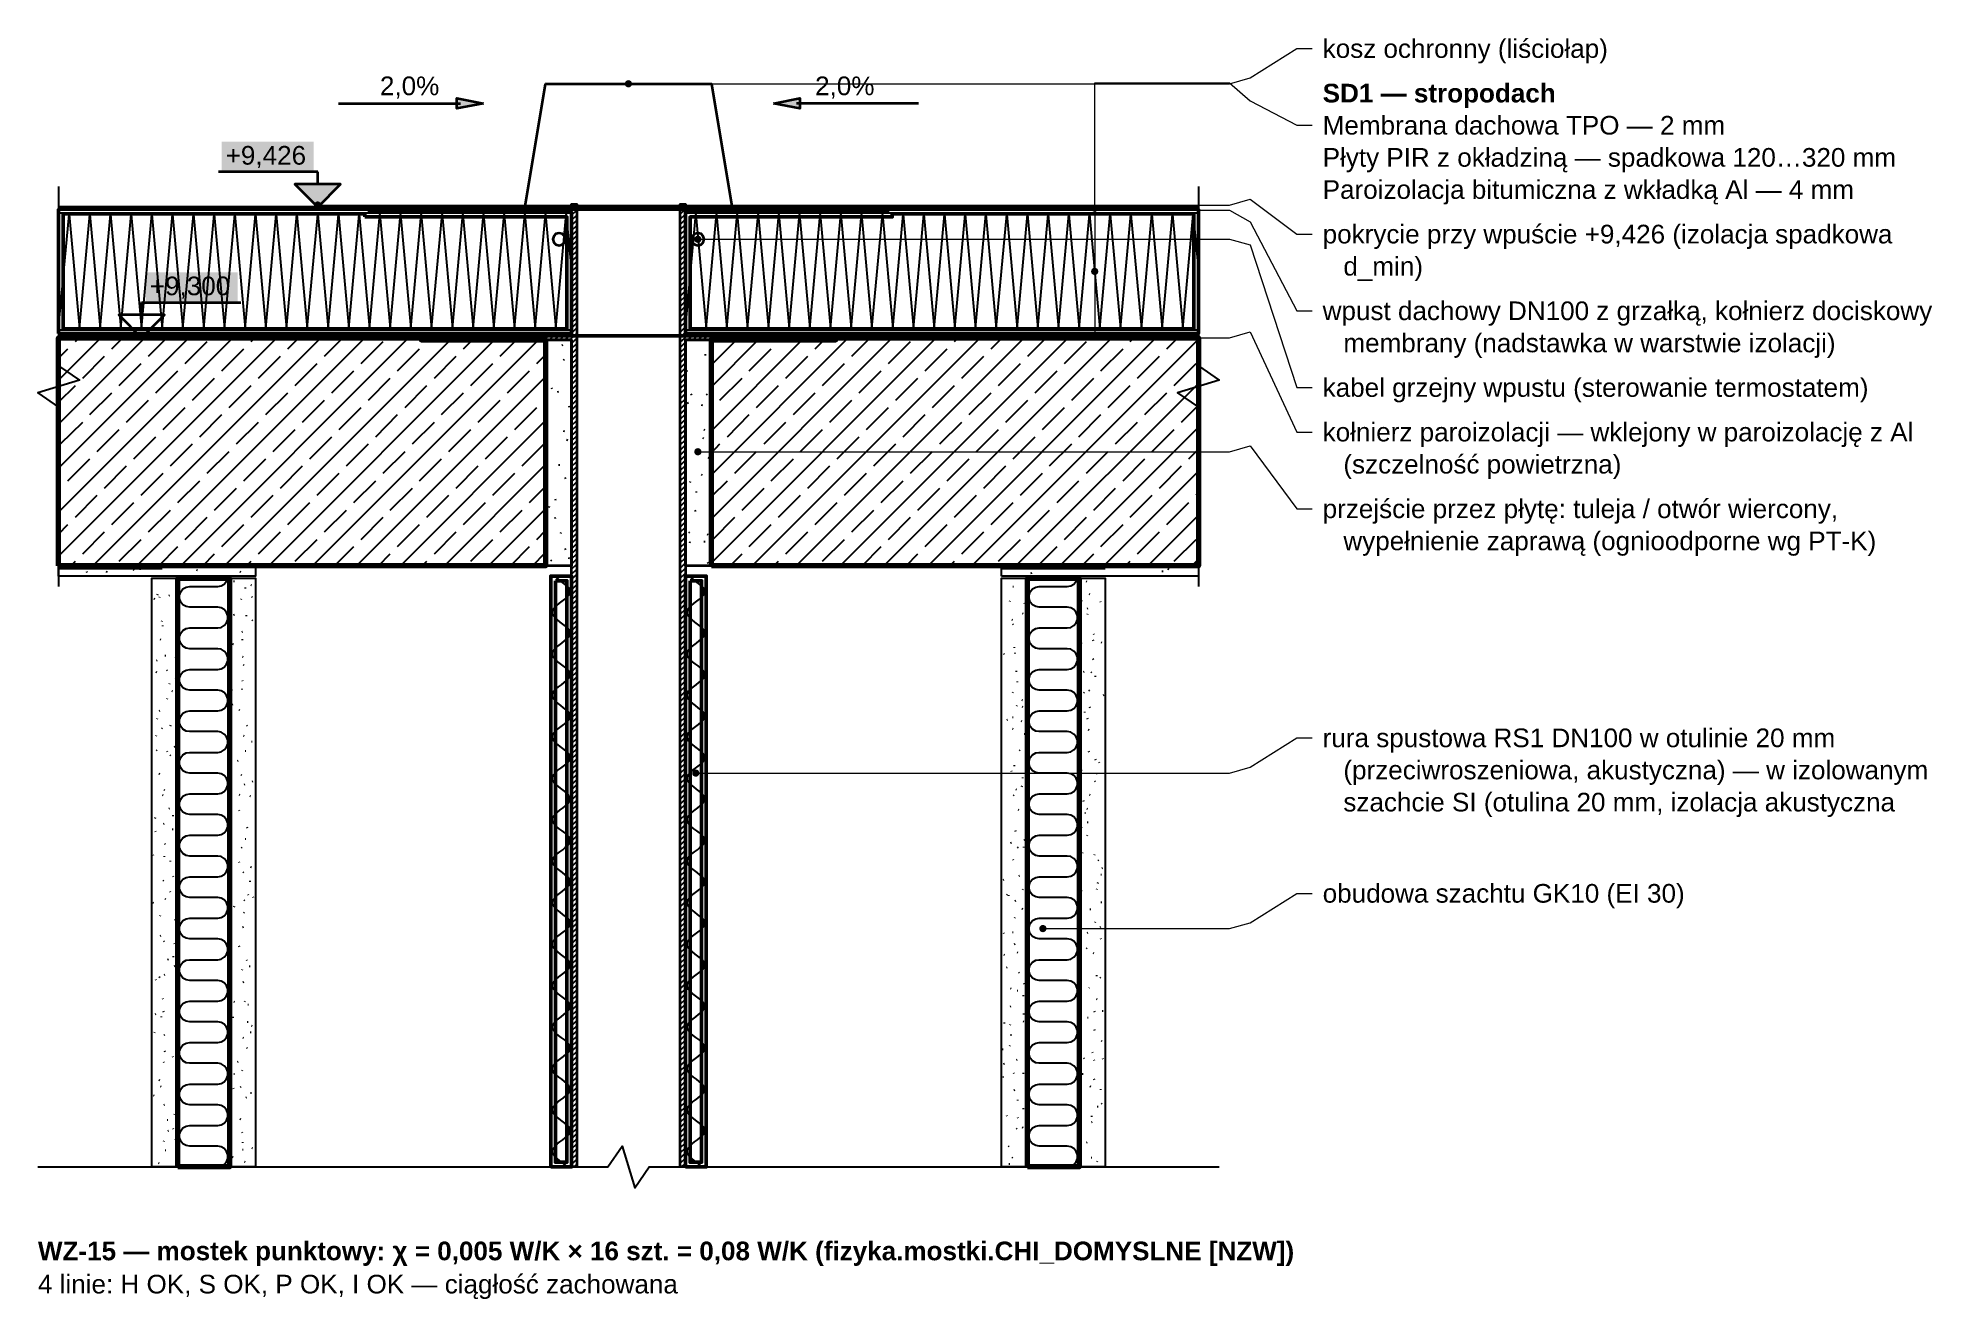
# Model space of a CAD drawing. Header units: metres. Extents: x -0.8 to 45.3, y -0.9 to 0.6.
# Drawn here: x 43.448 to 45.276, y -0.927 to 0.289 of the extents above; entities that cross this region are included whole.
import ezdxf

# ---------------------------------------------------------------- set-up
doc = ezdxf.new("R2010")
doc.units = ezdxf.units.M
doc.linetypes.add('KRESKOWA', pattern=[5.25, 4.2, -1.05])
for name, color, linetype, lineweight, true_color in [('A-DET-HYDRO', 5, 'Continuous', 50, 0x1565c0), ('A-DET-IZOL', 30, 'Continuous', 35, 0xef6c00), ('A-DET-PARO', 6, 'Continuous', 35, 0x7b1fa2), ('A-DET-SZCZEL', 1, 'KRESKOWA', 35, 0xd32f2f)]:
    doc.layers.add(name, color=color, linetype=linetype, lineweight=lineweight, true_color=true_color)
for name, color, linetype, lineweight in [('A-DET-OPIS', 2, 'Continuous', 25), ('A-DET-PRZERWA', 8, 'Continuous', 25), ('A-KRESKOWANIE', 8, 'Continuous', 18), ('A-MASKA', 7, 'Continuous', 18), ('A-OPISY', 2, 'Continuous', 25), ('A-RZEDNE', 1, 'Continuous', 25), ('A-SCIANY-IZOL', 4, 'Continuous', 35), ('A-SCIANY-KONSTR', 7, 'Continuous', 50), ('A-SCIANY-WYK', 8, 'Continuous', 18), ('A-SYMBOLE', 2, 'Continuous', 25), ('A-WARSTWY', 8, 'Continuous', 25), ('A-WIDOK', 7, 'Continuous', 25)]:
    doc.layers.add(name, color=color, linetype=linetype, lineweight=lineweight)
doc.styles.add('PL_ARIAL', font='arial.ttf')
doc.styles.add('PL_ARIAL_B', font='arialbd.ttf')

msp = doc.modelspace()

# ---------------------------------------------------------------- texts
at = {"layer": 'A-DET-OPIS', "style": 'PL_ARIAL_B'}
msp.add_text('WZ-15 — mostek punktowy: χ = 0,005 W/K × 16 szt. = 0,08 W/K (fizyka.mostki.CHI_DOMYSLNE [NZW])', height=0.018, dxfattribs=at).set_placement((43.4478, -0.89))
at = {"layer": 'A-DET-OPIS', "true_color": 0x1a7f37, "style": 'PL_ARIAL'}
msp.add_text('4 linie: H OK, S OK, P OK, I OK — ciągłość zachowana', height=0.018, dxfattribs=at).set_placement((43.4478, -0.922))
at = {"layer": 'A-OPISY'}
for s, style, p in [('kosz ochronny (liściołap)', 'PL_ARIAL', (44.6878, 0.27)), ('SD1 — stropodach', 'PL_ARIAL_B', (44.6878, 0.227)), ('Membrana dachowa TPO — 2 mm', 'PL_ARIAL', (44.6878, 0.196)), ('Płyty PIR z okładziną — spadkowa 120…320 mm', 'PL_ARIAL', (44.6878, 0.165)), ('Paroizolacja bitumiczna z wkładką Al — 4 mm', 'PL_ARIAL', (44.6878, 0.134)), ('pokrycie przy wpuście +9,426 (izolacja spadkowa', 'PL_ARIAL', (44.6878, 0.091)), ('d_min)', 'PL_ARIAL', (44.7078, 0.06)), ('wpust dachowy DN100 z grzałką, kołnierz dociskowy', 'PL_ARIAL', (44.6878, 0.017)), ('membrany (nadstawka w warstwie izolacji)', 'PL_ARIAL', (44.7078, -0.014)), ('kabel grzejny wpustu (sterowanie termostatem)', 'PL_ARIAL', (44.6878, -0.057)), ('kołnierz paroizolacji — wklejony w paroizolację z Al', 'PL_ARIAL', (44.6878, -0.1)), ('(szczelność powietrzna)', 'PL_ARIAL', (44.7078, -0.131)), ('przejście przez płytę: tuleja / otwór wiercony,', 'PL_ARIAL', (44.6878, -0.174)), ('wypełnienie zaprawą (ognioodporne wg PT-K)', 'PL_ARIAL', (44.7078, -0.205)), ('rura spustowa RS1 DN100 w otulinie 20 mm', 'PL_ARIAL', (44.6878, -0.395)), ('(przeciwroszeniowa, akustyczna) — w izolowanym', 'PL_ARIAL', (44.7078, -0.426)), ('szachcie SI (otulina 20 mm, izolacja akustyczna', 'PL_ARIAL', (44.7078, -0.457)), ('obudowa szachtu GK10 (EI 30)', 'PL_ARIAL', (44.6878, -0.545))]:
    msp.add_text(s, height=0.018, dxfattribs=dict(at, style=style)).set_placement(p)
at = {"layer": 'A-RZEDNE', "style": 'PL_ARIAL'}
for s, p in [('+9,426', (43.629, 0.167)), ('+9,300', (43.5558, 0.041))]:
    msp.add_text(s, height=0.018, dxfattribs=at).set_placement(p)
at = {"layer": 'A-SYMBOLE', "style": 'PL_ARIAL'}
for p in [(43.7779, 0.234), (44.1979, 0.234)]:
    msp.add_text('2,0%', height=0.018, dxfattribs=at).set_placement(p)

# ---------------------------------------------------------------- hatches: boundary and pattern name
at = {"layer": 'A-MASKA', "true_color": 0xffffff}
for points in [[(43.625, 0.159), (43.7138, 0.159), (43.7138, 0.189), (43.625, 0.189)], [(43.5518, 0.033), (43.6405, 0.033), (43.6405, 0.063), (43.5518, 0.063)]]:
    msp.add_hatch(color=7, dxfattribs=at).paths.add_polyline_path(points)
at = {"layer": 'A-OPISY', "true_color": 0x000000}
for points in [[(44.0213, 0.245), (44.0211, 0.2459), (44.0208, 0.2467), (44.0202, 0.2475), (44.0195, 0.248), (44.0187, 0.2484), (44.0178, 0.2485), (44.0168, 0.2484), (44.016, 0.248), (44.0153, 0.2475), (44.0147, 0.2467), (44.0144, 0.2459), (44.0143, 0.245), (44.0144, 0.2441), (44.0147, 0.2432), (44.0153, 0.2425), (44.016, 0.242), (44.0168, 0.2416), (44.0178, 0.2415), (44.0187, 0.2416), (44.0195, 0.242), (44.0202, 0.2425), (44.0208, 0.2432), (44.0211, 0.2441)], [(43.7213, 0.128), (43.7211, 0.1289), (43.7208, 0.1298), (43.7202, 0.1305), (43.7195, 0.131), (43.7187, 0.1314), (43.7178, 0.1315), (43.7168, 0.1314), (43.716, 0.131), (43.7153, 0.1305), (43.7147, 0.1298), (43.7144, 0.1289), (43.7143, 0.128), (43.7144, 0.1271), (43.7147, 0.1263), (43.7153, 0.1255), (43.716, 0.125), (43.7168, 0.1246), (43.7178, 0.1245), (43.7187, 0.1246), (43.7195, 0.125), (43.7202, 0.1255), (43.7208, 0.1263), (43.7211, 0.1271)], [(44.4713, 0.125), (44.4711, 0.1259), (44.4708, 0.1268), (44.4702, 0.1275), (44.4695, 0.128), (44.4687, 0.1284), (44.4678, 0.1285), (44.4668, 0.1284), (44.466, 0.128), (44.4653, 0.1275), (44.4647, 0.1268), (44.4644, 0.1259), (44.4643, 0.125), (44.4644, 0.1241), (44.4647, 0.1232), (44.4653, 0.1225), (44.466, 0.122), (44.4668, 0.1216), (44.4678, 0.1215), (44.4687, 0.1216), (44.4695, 0.122), (44.4702, 0.1225), (44.4708, 0.1232), (44.4711, 0.1241)], [(44.2013, 0.123), (44.2011, 0.1239), (44.2008, 0.1247), (44.2002, 0.1255), (44.1995, 0.126), (44.1987, 0.1264), (44.1978, 0.1265), (44.1968, 0.1264), (44.196, 0.126), (44.1953, 0.1255), (44.1947, 0.1247), (44.1944, 0.1239), (44.1943, 0.123), (44.1944, 0.1221), (44.1947, 0.1212), (44.1953, 0.1205), (44.196, 0.12), (44.1968, 0.1196), (44.1978, 0.1195), (44.1987, 0.1196), (44.1995, 0.12), (44.2002, 0.1205), (44.2008, 0.1212), (44.2011, 0.1221)], [(44.0883, 0.095), (44.0881, 0.0959), (44.0878, 0.0968), (44.0872, 0.0975), (44.0865, 0.098), (44.0857, 0.0984), (44.0848, 0.0985), (44.0838, 0.0984), (44.083, 0.098), (44.0823, 0.0975), (44.0817, 0.0968), (44.0814, 0.0959), (44.0813, 0.095), (44.0814, 0.0941), (44.0817, 0.0932), (44.0823, 0.0925), (44.083, 0.092), (44.0838, 0.0916), (44.0848, 0.0915), (44.0857, 0.0916), (44.0865, 0.092), (44.0872, 0.0925), (44.0878, 0.0932), (44.0881, 0.0941)], [(44.4713, 0.064), (44.4711, 0.0649), (44.4708, 0.0658), (44.4702, 0.0665), (44.4695, 0.067), (44.4687, 0.0674), (44.4678, 0.0675), (44.4668, 0.0674), (44.466, 0.067), (44.4653, 0.0665), (44.4647, 0.0658), (44.4644, 0.0649), (44.4643, 0.064), (44.4644, 0.0631), (44.4647, 0.0622), (44.4653, 0.0615), (44.466, 0.061), (44.4668, 0.0606), (44.4678, 0.0605), (44.4687, 0.0606), (44.4695, 0.061), (44.4702, 0.0615), (44.4708, 0.0622), (44.4711, 0.0631)], [(44.1713, 0), (44.1711, 0.0009), (44.1708, 0.0017), (44.1702, 0.0025), (44.1695, 0.003), (44.1687, 0.0034), (44.1678, 0.0035), (44.1668, 0.0034), (44.166, 0.003), (44.1653, 0.0025), (44.1647, 0.0017), (44.1644, 0.0009), (44.1643, 0), (44.1644, -0.0009), (44.1647, -0.0018), (44.1653, -0.0025), (44.166, -0.003), (44.1668, -0.0034), (44.1678, -0.0035), (44.1687, -0.0034), (44.1695, -0.003), (44.1702, -0.0025), (44.1708, -0.0018), (44.1711, -0.0009)], [(44.4713, 0.002), (44.4711, 0.0029), (44.4708, 0.0037), (44.4702, 0.0045), (44.4695, 0.005), (44.4687, 0.0054), (44.4678, 0.0055), (44.4668, 0.0054), (44.466, 0.005), (44.4653, 0.0045), (44.4647, 0.0037), (44.4644, 0.0029), (44.4643, 0.002), (44.4644, 0.0011), (44.4647, 0.0002), (44.4653, -0.0005), (44.466, -0.001), (44.4668, -0.0014), (44.4678, -0.0015), (44.4687, -0.0014), (44.4695, -0.001), (44.4702, -0.0005), (44.4708, 0.0002), (44.4711, 0.0011)], [(44.0883, -0.11), (44.0881, -0.1091), (44.0878, -0.1082), (44.0872, -0.1075), (44.0865, -0.107), (44.0857, -0.1066), (44.0848, -0.1065), (44.0838, -0.1066), (44.083, -0.107), (44.0823, -0.1075), (44.0817, -0.1082), (44.0814, -0.1091), (44.0813, -0.11), (44.0814, -0.1109), (44.0817, -0.1118), (44.0823, -0.1125), (44.083, -0.113), (44.0838, -0.1134), (44.0848, -0.1135), (44.0857, -0.1134), (44.0865, -0.113), (44.0872, -0.1125), (44.0878, -0.1118), (44.0881, -0.1109)], [(44.0863, -0.42), (44.0861, -0.4191), (44.0858, -0.4183), (44.0852, -0.4175), (44.0845, -0.417), (44.0837, -0.4166), (44.0828, -0.4165), (44.0818, -0.4166), (44.081, -0.417), (44.0803, -0.4175), (44.0797, -0.4183), (44.0794, -0.4191), (44.0793, -0.42), (44.0794, -0.4209), (44.0797, -0.4218), (44.0803, -0.4225), (44.081, -0.423), (44.0818, -0.4234), (44.0828, -0.4235), (44.0837, -0.4234), (44.0845, -0.423), (44.0852, -0.4225), (44.0858, -0.4218), (44.0861, -0.4209)], [(44.4213, -0.57), (44.4211, -0.5691), (44.4208, -0.5682), (44.4202, -0.5675), (44.4195, -0.567), (44.4187, -0.5666), (44.4178, -0.5665), (44.4168, -0.5666), (44.416, -0.567), (44.4153, -0.5675), (44.4147, -0.5682), (44.4144, -0.5691), (44.4143, -0.57), (44.4144, -0.5709), (44.4147, -0.5717), (44.4153, -0.5725), (44.416, -0.573), (44.4168, -0.5734), (44.4178, -0.5735), (44.4187, -0.5734), (44.4195, -0.573), (44.4202, -0.5725), (44.4208, -0.5717), (44.4211, -0.5709)]]:
    msp.add_hatch(color=7, dxfattribs=at).paths.add_polyline_path(points)
at = {"layer": 'A-RZEDNE', "true_color": 0x000000}
msp.add_hatch(color=7, dxfattribs=at).paths.add_polyline_path([(43.7178, 0.126), (43.7398, 0.148), (43.6958, 0.148)])
at = {"layer": 'A-SYMBOLE', "true_color": 0x000000}
for points in [[(43.8778, 0.226), (43.8522, 0.221), (43.8522, 0.231)], [(44.1578, 0.226), (44.1833, 0.231), (44.1833, 0.221)]]:
    msp.add_hatch(color=7, dxfattribs=at).paths.add_polyline_path(points)

# ---------------------------------------------------------------- linework, layer by layer
at = {"layer": 'A-DET-HYDRO', "linetype": 'Continuous', "lineweight": 70, "ltscale": 0.01, "true_color": 0x1565c0, "flags": 128}
for points in [[(43.4678, 0.125), (44.5678, 0.125)], [(43.4678, 0.125), (43.7678, 0.125), (43.9628, 0.125)], [(44.0728, 0.125), (44.5678, 0.125)]]:
    msp.add_lwpolyline(points, dxfattribs=at)
at = {"layer": 'A-DET-IZOL', "lineweight": 50, "ltscale": 0.01, "true_color": 0xef6c00}
for points in [[(43.7633, 0.1165), (43.9583, 0.1165), (43.9583, 0.0085), (43.4723, 0.0085), (43.4723, 0.1195), (43.7633, 0.1195)], [(44.0773, 0.0085), (44.0773, 0.1165), (44.2723, 0.1165), (44.2723, 0.1195), (44.5633, 0.1195), (44.5633, 0.0085)], [(43.9473, -0.2345), (43.9583, -0.2345), (43.9583, -0.7955), (43.9473, -0.7955)], [(44.0773, -0.2345), (44.0883, -0.2345), (44.0883, -0.7955), (44.0773, -0.7955)]]:
    msp.add_lwpolyline(points, close=True, dxfattribs=at)
at = {"layer": 'A-DET-PARO', "linetype": 'Continuous', "lineweight": 50, "ltscale": 0.01, "true_color": 0x7b1fa2, "flags": 128}
for points in [[(43.4678, 0.002), (44.5678, 0.002)], [(43.4678, 0.002), (43.8178, 0.002), (43.9628, 0.002)], [(44.0728, 0.002), (44.5678, 0.002)]]:
    msp.add_lwpolyline(points, dxfattribs=at)
at = {"layer": 'A-DET-PRZERWA', "lineweight": 25, "ltscale": 0.01, "true_color": 0x000000}
for points in [[(43.4678, 0.146), (43.4678, -0.027), (43.4878, -0.041), (43.4478, -0.053), (43.4678, -0.067), (43.4678, -0.24)], [(44.5678, 0.146), (44.5678, -0.027), (44.5878, -0.041), (44.5478, -0.053), (44.5678, -0.067), (44.5678, -0.24)], [(43.4478, -0.8), (43.9978, -0.8), (44.0118, -0.78), (44.0238, -0.82), (44.0378, -0.8), (44.5878, -0.8)]]:
    msp.add_lwpolyline(points, dxfattribs=at)
at = {"layer": 'A-DET-SZCZEL', "linetype": 'KRESKOWA', "lineweight": 50, "ltscale": 0.01, "true_color": 0xd32f2f, "flags": 128}
for points in [[(43.4678, -0.222), (43.6578, -0.222)], [(44.3778, -0.222), (44.5678, -0.222)]]:
    msp.add_lwpolyline(points, dxfattribs=at)
at = {"layer": 'A-KRESKOWANIE', "lineweight": 25, "ltscale": 0.01}
for points in [[(43.9628, 0.1281), (43.9636, 0.129)], [(43.9628, 0.1232), (43.9678, 0.1282)], [(44.0678, 0.1242), (44.0725, 0.129)], [(43.4678, 0.1205), (43.9628, 0.1205)], [(43.4678, 0.009), (43.4778, 0.119), (43.4878, 0.009), (43.4978, 0.119), (43.5078, 0.009), (43.5178, 0.119), (43.5278, 0.009), (43.5378, 0.119), (43.5478, 0.009), (43.5578, 0.119), (43.5678, 0.009), (43.5778, 0.119), (43.5878, 0.009), (43.5978, 0.119), (43.6078, 0.009), (43.6178, 0.119), (43.6278, 0.009), (43.6378, 0.119), (43.6478, 0.009), (43.6578, 0.119), (43.6678, 0.009), (43.6778, 0.119), (43.6878, 0.009), (43.6978, 0.119), (43.7078, 0.009), (43.7178, 0.119), (43.7278, 0.009), (43.7378, 0.119), (43.7478, 0.009), (43.7578, 0.119), (43.7678, 0.009), (43.7778, 0.119), (43.7878, 0.009), (43.7978, 0.119), (43.8078, 0.009), (43.8178, 0.119), (43.8278, 0.009), (43.8378, 0.119), (43.8478, 0.009), (43.8578, 0.119), (43.8678, 0.009), (43.8778, 0.119), (43.8878, 0.009), (43.8978, 0.119), (43.9078, 0.009), (43.9178, 0.119), (43.9278, 0.009), (43.9378, 0.119), (43.9478, 0.009), (43.9578, 0.119), (43.9628, 0.064)], [(43.7678, 0.1212), (43.7715, 0.125)], [(43.7725, 0.121), (43.7765, 0.125)], [(43.7774, 0.121), (43.7814, 0.125)], [(43.7824, 0.121), (43.7864, 0.125)], [(43.7873, 0.121), (43.7913, 0.125)], [(43.7923, 0.121), (43.7963, 0.125)], [(43.7972, 0.121), (43.8012, 0.125)], [(43.8022, 0.121), (43.8062, 0.125)], [(43.8071, 0.121), (43.8111, 0.125)], [(43.8121, 0.121), (43.8161, 0.125)], [(43.817, 0.121), (43.821, 0.125)], [(43.822, 0.121), (43.826, 0.125)], [(43.8269, 0.121), (43.8309, 0.125)], [(43.8319, 0.121), (43.8359, 0.125)], [(43.8368, 0.121), (43.8408, 0.125)], [(43.8418, 0.121), (43.8458, 0.125)], [(43.8467, 0.121), (43.8507, 0.125)], [(43.8517, 0.121), (43.8557, 0.125)], [(43.8566, 0.121), (43.8606, 0.125)], [(43.8616, 0.121), (43.8656, 0.125)], [(43.8665, 0.121), (43.8705, 0.125)], [(43.8715, 0.121), (43.8755, 0.125)], [(43.8764, 0.121), (43.8804, 0.125)], [(43.8814, 0.121), (43.8854, 0.125)], [(43.8863, 0.121), (43.8903, 0.125)], [(43.8913, 0.121), (43.8953, 0.125)], [(43.8962, 0.121), (43.9002, 0.125)], [(43.9012, 0.121), (43.9052, 0.125)], [(43.9061, 0.121), (43.9101, 0.125)], [(43.9111, 0.121), (43.9151, 0.125)], [(43.916, 0.121), (43.92, 0.125)], [(43.921, 0.121), (43.925, 0.125)], [(43.9259, 0.121), (43.9299, 0.125)], [(43.9309, 0.121), (43.9349, 0.125)], [(43.9358, 0.121), (43.9398, 0.125)], [(43.9408, 0.121), (43.9448, 0.125)], [(43.9457, 0.121), (43.9497, 0.125)], [(43.9507, 0.121), (43.9547, 0.125)], [(43.9556, 0.121), (43.9596, 0.125)], [(43.9606, 0.121), (43.9628, 0.1232)], [(43.9628, 0.1182), (43.9678, 0.1232)], [(43.9628, 0.1133), (43.9678, 0.1183)], [(43.9628, 0.1083), (43.9678, 0.1133)], [(44.0678, 0.1193), (44.0728, 0.1243)], [(44.0678, 0.1143), (44.0728, 0.1193)], [(44.0678, 0.1094), (44.0728, 0.1144)], [(44.0728, 0.1243), (44.0735, 0.125)], [(44.0728, 0.1205), (44.5678, 0.1205)], [(44.0728, 0.009), (44.0728, 0.009), (44.0828, 0.119), (44.0928, 0.009), (44.1028, 0.119), (44.1128, 0.009), (44.1228, 0.119), (44.1328, 0.009), (44.1428, 0.119), (44.1528, 0.009), (44.1628, 0.119), (44.1728, 0.009), (44.1828, 0.119), (44.1928, 0.009), (44.2028, 0.119), (44.2128, 0.009), (44.2228, 0.119), (44.2328, 0.009), (44.2428, 0.119), (44.2528, 0.009), (44.2628, 0.119), (44.2728, 0.009), (44.2828, 0.119), (44.2928, 0.009), (44.3028, 0.119), (44.3128, 0.009), (44.3228, 0.119), (44.3328, 0.009), (44.3428, 0.119), (44.3528, 0.009), (44.3628, 0.119), (44.3728, 0.009), (44.3828, 0.119), (44.3928, 0.009), (44.4028, 0.119), (44.4128, 0.009), (44.4228, 0.119), (44.4328, 0.009), (44.4428, 0.119), (44.4528, 0.009), (44.4628, 0.119), (44.4728, 0.009), (44.4828, 0.119), (44.4928, 0.009), (44.5028, 0.119), (44.5128, 0.009), (44.5228, 0.119), (44.5328, 0.009), (44.5428, 0.119), (44.5528, 0.009), (44.5628, 0.119), (44.5678, 0.064)], [(44.0744, 0.121), (44.0784, 0.125)], [(44.0794, 0.121), (44.0834, 0.125)], [(44.0843, 0.121), (44.0883, 0.125)], [(44.0893, 0.121), (44.0933, 0.125)], [(44.0942, 0.121), (44.0982, 0.125)], [(44.0992, 0.121), (44.1032, 0.125)], [(44.1041, 0.121), (44.1081, 0.125)], [(44.1091, 0.121), (44.1131, 0.125)], [(44.114, 0.121), (44.118, 0.125)], [(44.119, 0.121), (44.123, 0.125)], [(44.1239, 0.121), (44.1279, 0.125)], [(44.1289, 0.121), (44.1329, 0.125)], [(44.1338, 0.121), (44.1378, 0.125)], [(44.1388, 0.121), (44.1428, 0.125)], [(44.1437, 0.121), (44.1477, 0.125)], [(44.1487, 0.121), (44.1527, 0.125)], [(44.1536, 0.121), (44.1576, 0.125)], [(44.1586, 0.121), (44.1626, 0.125)], [(44.1635, 0.121), (44.1675, 0.125)], [(44.1685, 0.121), (44.1725, 0.125)], [(44.1734, 0.121), (44.1774, 0.125)], [(44.1784, 0.121), (44.1824, 0.125)], [(44.1833, 0.121), (44.1873, 0.125)], [(44.1883, 0.121), (44.1923, 0.125)], [(44.1932, 0.121), (44.1972, 0.125)], [(44.1982, 0.121), (44.2022, 0.125)], [(44.2031, 0.121), (44.2071, 0.125)], [(44.2081, 0.121), (44.2121, 0.125)], [(44.213, 0.121), (44.217, 0.125)], [(44.218, 0.121), (44.222, 0.125)], [(44.2229, 0.121), (44.2269, 0.125)], [(44.2278, 0.121), (44.2318, 0.125)], [(44.2328, 0.121), (44.2368, 0.125)], [(44.2377, 0.121), (44.2417, 0.125)], [(44.2427, 0.121), (44.2467, 0.125)], [(44.2476, 0.121), (44.2516, 0.125)], [(44.2526, 0.121), (44.2566, 0.125)], [(44.2575, 0.121), (44.2615, 0.125)], [(44.2625, 0.121), (44.2665, 0.125)], [(44.2674, 0.121), (44.2678, 0.1213)], [(43.9628, 0.1034), (43.9678, 0.1084)], [(43.9628, 0.0984), (43.9678, 0.1034)], [(43.9628, 0.0935), (43.9678, 0.0985)], [(43.9628, 0.0885), (43.9678, 0.0935)], [(44.0678, 0.1044), (44.0728, 0.1094)], [(44.0678, 0.0995), (44.0728, 0.1045)], [(44.0678, 0.0945), (44.0728, 0.0995)], [(44.0678, 0.0896), (44.0728, 0.0946)], [(43.9628, 0.0836), (43.9678, 0.0886)], [(43.9628, 0.0786), (43.9678, 0.0836)], [(43.9628, 0.0737), (43.9678, 0.0787)], [(43.9628, 0.0687), (43.9678, 0.0737)], [(44.0678, 0.0846), (44.0728, 0.0896)], [(44.0678, 0.0797), (44.0728, 0.0847)], [(44.0678, 0.0747), (44.0728, 0.0797)], [(44.0678, 0.0698), (44.0728, 0.0748)], [(43.9628, 0.0638), (43.9678, 0.0688)], [(43.9628, 0.0588), (43.9678, 0.0638)], [(43.9628, 0.0539), (43.9678, 0.0589)], [(44.0678, 0.0648), (44.0728, 0.0698)], [(44.0678, 0.0599), (44.0728, 0.0649)], [(44.0678, 0.0549), (44.0728, 0.0599)], [(44.0678, 0.05), (44.0728, 0.055)], [(43.9628, 0.0489), (43.9678, 0.0539)], [(43.9628, 0.044), (43.9678, 0.049)], [(43.9628, 0.039), (43.9678, 0.044)], [(43.9628, 0.0341), (43.9678, 0.0391)], [(44.0678, 0.0451), (44.0728, 0.0501)], [(44.0678, 0.0401), (44.0728, 0.0451)], [(44.0678, 0.0352), (44.0728, 0.0402)], [(43.9628, 0.0291), (43.9678, 0.0341)], [(43.9628, 0.0242), (43.9678, 0.0292)], [(43.9628, 0.0192), (43.9678, 0.0242)], [(43.9628, 0.0143), (43.9678, 0.0193)], [(44.0678, 0.0302), (44.0728, 0.0352)], [(44.0678, 0.0253), (44.0728, 0.0303)], [(44.0678, 0.0203), (44.0728, 0.0253)], [(44.0678, 0.0154), (44.0728, 0.0204)], [(43.4678, 0.0075), (43.9628, 0.0075)], [(43.4678, -0.2106), (43.6783, 0)], [(43.4678, -0.1682), (43.6359, 0)], [(43.4678, -0.1257), (43.5935, 0)], [(43.4678, -0.0833), (43.5511, 0)], [(43.4678, -0.0409), (43.5086, 0)], [(43.4839, -0.0035), (43.4874, 0)], [(43.5008, -0.22), (43.7208, 0)], [(43.5192, -0.0106), (43.5299, 0)], [(43.5432, -0.22), (43.7632, 0)], [(43.5546, -0.0177), (43.5723, 0)], [(43.5856, -0.22), (43.8056, 0)], [(43.6536, -0.0035), (43.6571, 0)], [(43.6889, -0.0106), (43.6996, 0)], [(43.7243, -0.0177), (43.742, 0)], [(43.8178, -0.002), (43.8218, 0.002)], [(43.8227, -0.002), (43.8267, 0.002)], [(43.8277, -0.002), (43.8317, 0.002)], [(43.8326, -0.002), (43.8366, 0.002)], [(43.8376, -0.002), (43.8416, 0.002)], [(43.8425, -0.002), (43.8465, 0.002)], [(43.8475, -0.002), (43.8515, 0.002)], [(43.8524, -0.002), (43.8564, 0.002)], [(43.8574, -0.002), (43.8614, 0.002)], [(43.8623, -0.002), (43.8663, 0.002)], [(43.8673, -0.002), (43.8713, 0.002)], [(43.8722, -0.002), (43.8762, 0.002)], [(43.8772, -0.002), (43.8812, 0.002)], [(43.8821, -0.002), (43.8861, 0.002)], [(43.8871, -0.002), (43.8911, 0.002)], [(43.892, -0.002), (43.896, 0.002)], [(43.897, -0.002), (43.901, 0.002)], [(43.9019, -0.002), (43.9059, 0.002)], [(43.9069, -0.002), (43.9109, 0.002)], [(43.9118, -0.002), (43.9158, 0.002)], [(43.9168, -0.002), (43.9208, 0.002)], [(43.9217, -0.002), (43.9257, 0.002)], [(43.9267, -0.002), (43.9307, 0.002)], [(43.9316, -0.002), (43.9356, 0.002)], [(43.9366, -0.002), (43.9406, 0.002)], [(43.9415, -0.002), (43.9455, 0.002)], [(43.9465, -0.002), (43.9505, 0.002)], [(43.9514, -0.002), (43.9554, 0.002)], [(43.9564, -0.002), (43.9604, 0.002)], [(43.9613, -0.002), (43.9653, 0.002)], [(43.9628, 0.0093), (43.9678, 0.0143)], [(43.9628, 0.0044), (43.9678, 0.0094)], [(43.9653, 0.002), (43.9678, 0.0044)], [(44.0678, 0.0104), (44.0728, 0.0154)], [(44.0678, 0.0055), (44.0728, 0.0105)], [(44.0678, 0.0005), (44.0693, 0.002)], [(44.0693, 0.002), (44.0728, 0.0055)], [(44.0702, -0.002), (44.0742, 0.002)], [(44.0728, 0.0075), (44.5678, 0.0075)], [(44.0752, -0.002), (44.0792, 0.002)], [(44.0801, -0.002), (44.0841, 0.002)], [(44.0851, -0.002), (44.0891, 0.002)], [(44.09, -0.002), (44.094, 0.002)], [(44.095, -0.002), (44.099, 0.002)], [(44.0978, -0.217), (44.3147, 0)], [(44.0978, -0.1746), (44.2723, 0)], [(44.0978, -0.1321), (44.2299, 0)], [(44.0999, -0.002), (44.1039, 0.002)], [(44.1048, -0.002), (44.1088, 0.002)], [(44.1098, -0.002), (44.1138, 0.002)], [(44.1147, -0.002), (44.1187, 0.002)], [(44.1197, -0.002), (44.1237, 0.002)], [(44.1246, -0.002), (44.1286, 0.002)], [(44.1296, -0.002), (44.1336, 0.002)], [(44.1345, -0.002), (44.1385, 0.002)], [(44.1372, -0.22), (44.3572, 0)], [(44.1395, -0.002), (44.1435, 0.002)], [(44.1444, -0.002), (44.1484, 0.002)], [(44.1494, -0.002), (44.1534, 0.002)], [(44.1543, -0.002), (44.1583, 0.002)], [(44.1593, -0.002), (44.1633, 0.002)], [(44.1642, -0.002), (44.1682, 0.002)], [(44.1692, -0.002), (44.1732, 0.002)], [(44.1741, -0.002), (44.1781, 0.002)], [(44.1791, -0.002), (44.1831, 0.002)], [(44.1796, -0.22), (44.3996, 0)], [(44.184, -0.002), (44.188, 0.002)], [(44.189, -0.002), (44.193, 0.002)], [(44.1939, -0.002), (44.1979, 0.002)], [(44.1989, -0.002), (44.2029, 0.002)], [(44.2038, -0.002), (44.2078, 0.002)], [(44.2088, -0.002), (44.2128, 0.002)], [(44.2137, -0.002), (44.2177, 0.002)], [(44.222, -0.22), (44.442, 0)], [(44.2334, -0.0177), (44.2511, 0)], [(44.2644, -0.22), (44.4844, 0)], [(44.3069, -0.22), (44.5269, 0)], [(44.3324, -0.0035), (44.336, 0)], [(44.3678, -0.0106), (44.3784, 0)], [(44.4031, -0.0177), (44.4208, 0)], [(44.5021, -0.0035), (44.5057, 0)], [(44.5375, -0.0106), (44.5481, 0)], [(43.4678, -0.0197), (43.4768, -0.0106)], [(43.491, -0.0389), (43.5122, -0.0177)], [(43.59, -0.0247), (43.6112, -0.0035)], [(43.6253, -0.0318), (43.6465, -0.0106)], [(43.628, -0.22), (43.846, -0.002)], [(43.6607, -0.0389), (43.6819, -0.0177)], [(43.6705, -0.22), (43.8885, -0.002)], [(43.7129, -0.22), (43.9309, -0.002)], [(43.7597, -0.0247), (43.7809, -0.0035)], [(43.795, -0.0318), (43.8162, -0.0106)], [(43.8233, -0.0035), (43.8248, -0.002)], [(43.8304, -0.0389), (43.8516, -0.0177)], [(43.8587, -0.0106), (43.8673, -0.002)], [(43.894, -0.0177), (43.9097, -0.002)], [(43.9294, -0.0247), (43.9378, -0.0164)], [(43.9534, -0.0072), (43.9545, -0.0067)], [(43.9628, -0.0055), (43.9663, -0.002)], [(43.9628, -0.0105), (43.9678, -0.0055)], [(43.9628, -0.0154), (43.9678, -0.0104)], [(43.9628, -0.0204), (43.9678, -0.0154)], [(43.9663, -0.002), (43.9678, -0.0005)], [(44.0678, -0.0044), (44.0702, -0.002)], [(44.0678, -0.0094), (44.0728, -0.0044)], [(44.0678, -0.0143), (44.0728, -0.0093)], [(44.0678, -0.0193), (44.0728, -0.0143)], [(44.0921, -0.0172), (44.0922, -0.016)], [(44.0978, -0.0897), (44.1855, -0.002)], [(44.0978, -0.0473), (44.143, -0.002)], [(44.0978, -0.0049), (44.1006, -0.002)], [(44.0991, -0.0247), (44.1203, -0.0035)], [(44.1344, -0.0318), (44.1556, -0.0106)], [(44.1627, -0.0035), (44.1642, -0.002)], [(44.1698, -0.0389), (44.191, -0.0177)], [(44.1981, -0.0106), (44.2067, -0.002)], [(44.2688, -0.0247), (44.29, -0.0035)], [(44.3041, -0.0318), (44.3253, -0.0106)], [(44.3395, -0.0389), (44.3607, -0.0177)], [(44.3493, -0.22), (44.5678, -0.0015)], [(44.4385, -0.0247), (44.4597, -0.0035)], [(44.4738, -0.0318), (44.4951, -0.0106)], [(44.5092, -0.0389), (44.5304, -0.0177)], [(43.5263, -0.046), (43.5475, -0.0247)], [(43.5617, -0.053), (43.5829, -0.0318)], [(43.696, -0.046), (43.7172, -0.0247)], [(43.7314, -0.053), (43.7526, -0.0318)], [(43.8657, -0.046), (43.8869, -0.0247)], [(43.9011, -0.053), (43.9223, -0.0318)], [(43.955, -0.0217), (43.9557, -0.0208)], [(43.9628, -0.0253), (43.9678, -0.0203)], [(43.9628, -0.0303), (43.9678, -0.0253)], [(43.9628, -0.0352), (43.9678, -0.0302)], [(43.9628, -0.0402), (43.9678, -0.0352)], [(44.0678, -0.0242), (44.0728, -0.0192)], [(44.0678, -0.0292), (44.0728, -0.0242)], [(44.0678, -0.0341), (44.0728, -0.0291)], [(44.0678, -0.0391), (44.0728, -0.0341)], [(44.0749, -0.0322), (44.0737, -0.0322)], [(44.2051, -0.046), (44.2264, -0.0247)], [(44.2405, -0.053), (44.2617, -0.0318)], [(44.3748, -0.046), (44.3961, -0.0247)], [(44.4102, -0.053), (44.4314, -0.0318)], [(44.5445, -0.046), (44.5658, -0.0247)], [(43.4678, -0.0621), (43.4839, -0.046)], [(43.498, -0.0742), (43.5192, -0.053)], [(43.597, -0.0601), (43.6182, -0.0389)], [(43.6324, -0.0672), (43.6536, -0.046)], [(43.6677, -0.0742), (43.6889, -0.053)], [(43.7553, -0.22), (43.9378, -0.0376)], [(43.7667, -0.0601), (43.7879, -0.0389)], [(43.8021, -0.0672), (43.8233, -0.046)], [(43.8374, -0.0742), (43.8587, -0.053)], [(43.9442, -0.0494), (43.9437, -0.0483)], [(43.9494, -0.0521), (43.9506, -0.0518)], [(43.9628, -0.0451), (43.9678, -0.0401)], [(43.9628, -0.0501), (43.9678, -0.0451)], [(43.9628, -0.055), (43.9678, -0.05)], [(44.0678, -0.044), (44.0728, -0.039)], [(44.0678, -0.049), (44.0728, -0.044)], [(44.0678, -0.0539), (44.0728, -0.0489)], [(44.0678, -0.0589), (44.0728, -0.0539)], [(44.0788, -0.0553), (44.0783, -0.0542)], [(44.093, -0.055), (44.0939, -0.0542)], [(44.1061, -0.0601), (44.1274, -0.0389)], [(44.1415, -0.0672), (44.1627, -0.046)], [(44.1769, -0.0742), (44.1981, -0.053)], [(44.2758, -0.0601), (44.2971, -0.0389)], [(44.3112, -0.0672), (44.3324, -0.046)], [(44.3466, -0.0742), (44.3678, -0.053)], [(44.3917, -0.22), (44.5678, -0.044)], [(44.4456, -0.0601), (44.4668, -0.0389)], [(44.4809, -0.0672), (44.5021, -0.046)], [(44.5163, -0.0742), (44.5375, -0.053)], [(43.5334, -0.0813), (43.5546, -0.0601)], [(43.5687, -0.0884), (43.59, -0.0672)], [(43.7031, -0.0813), (43.7243, -0.0601)], [(43.7384, -0.0884), (43.7597, -0.0672)], [(43.8728, -0.0813), (43.894, -0.0601)], [(43.9082, -0.0884), (43.9294, -0.0672)], [(43.9364, -0.0601), (43.9378, -0.0588)], [(43.9609, -0.0673), (43.9606, -0.0661)], [(43.9628, -0.0599), (43.9678, -0.0549)], [(43.9628, -0.0649), (43.9678, -0.0599)], [(43.9628, -0.0698), (43.9678, -0.0648)], [(43.9628, -0.0748), (43.9678, -0.0698)], [(44.0678, -0.0638), (44.0728, -0.0588)], [(44.0678, -0.0688), (44.0728, -0.0638)], [(44.0678, -0.0737), (44.0728, -0.0687)], [(44.0744, -0.063), (44.0756, -0.0626)], [(44.0895, -0.0655), (44.0884, -0.065)], [(44.0978, -0.0685), (44.0991, -0.0672)], [(44.2122, -0.0813), (44.2334, -0.0601)], [(44.2476, -0.0884), (44.2688, -0.0672)], [(44.3819, -0.0813), (44.4031, -0.0601)], [(44.4173, -0.0884), (44.4385, -0.0672)], [(44.5516, -0.0813), (44.5678, -0.0652)], [(43.4697, -0.1025), (43.491, -0.0813)], [(43.5051, -0.1096), (43.5263, -0.0884)], [(43.6041, -0.0955), (43.6253, -0.0742)], [(43.6395, -0.1025), (43.6607, -0.0813)], [(43.6748, -0.1096), (43.696, -0.0884)], [(43.7738, -0.0955), (43.795, -0.0742)], [(43.7978, -0.22), (43.9378, -0.08)], [(43.8092, -0.1025), (43.8304, -0.0813)], [(43.8445, -0.1096), (43.8657, -0.0884)], [(43.9562, -0.0906), (43.9551, -0.0901)], [(43.9628, -0.0797), (43.9678, -0.0747)], [(43.9628, -0.0847), (43.9678, -0.0797)], [(43.9628, -0.0896), (43.9678, -0.0846)], [(43.9628, -0.0946), (43.9678, -0.0896)], [(44.0678, -0.0787), (44.0728, -0.0737)], [(44.0678, -0.0836), (44.0728, -0.0786)], [(44.0678, -0.0886), (44.0728, -0.0836)], [(44.0678, -0.0935), (44.0728, -0.0885)], [(44.0916, -0.0893), (44.0905, -0.0889)], [(44.1132, -0.0955), (44.1344, -0.0742)], [(44.1486, -0.1025), (44.1698, -0.0813)], [(44.1839, -0.1096), (44.2051, -0.0884)], [(44.2829, -0.0955), (44.3041, -0.0742)], [(44.3183, -0.1025), (44.3395, -0.0813)], [(44.3536, -0.1096), (44.3748, -0.0884)], [(44.4342, -0.22), (44.5678, -0.0864)], [(44.4526, -0.0955), (44.4738, -0.0742)], [(44.488, -0.1025), (44.5092, -0.0813)], [(44.5233, -0.1096), (44.5445, -0.0884)], [(43.5405, -0.1167), (43.5617, -0.0955)], [(43.5758, -0.1237), (43.597, -0.1025)], [(43.6112, -0.1308), (43.6324, -0.1096)], [(43.7102, -0.1167), (43.7314, -0.0955)], [(43.7455, -0.1237), (43.7667, -0.1025)], [(43.7809, -0.1308), (43.8021, -0.1096)], [(43.8799, -0.1167), (43.9011, -0.0955)], [(43.9152, -0.1237), (43.9364, -0.1025)], [(43.9593, -0.099), (43.9581, -0.0986)], [(43.9628, -0.0995), (43.9678, -0.0945)], [(43.9628, -0.1045), (43.9678, -0.0995)], [(43.9628, -0.1094), (43.9678, -0.1044)], [(43.9628, -0.1144), (43.9678, -0.1094)], [(44.0678, -0.0985), (44.0728, -0.0935)], [(44.0678, -0.1034), (44.0728, -0.0984)], [(44.0678, -0.1084), (44.0728, -0.1034)], [(44.0678, -0.1133), (44.0728, -0.1083)], [(44.0906, -0.0973), (44.0896, -0.0965)], [(44.0978, -0.1109), (44.1061, -0.1025)], [(44.1203, -0.1308), (44.1415, -0.1096)], [(44.2193, -0.1167), (44.2405, -0.0955)], [(44.2546, -0.1237), (44.2758, -0.1025)], [(44.29, -0.1308), (44.3112, -0.1096)], [(44.389, -0.1167), (44.4102, -0.0955)], [(44.4243, -0.1237), (44.4456, -0.1025)], [(44.4597, -0.1308), (44.4809, -0.1096)], [(44.5587, -0.1167), (44.5678, -0.1076)], [(43.4768, -0.1379), (43.498, -0.1167)], [(43.5122, -0.145), (43.5334, -0.1237)], [(43.6465, -0.1379), (43.6677, -0.1167)], [(43.6819, -0.145), (43.7031, -0.1237)], [(43.8162, -0.1379), (43.8374, -0.1167)], [(43.8402, -0.22), (43.9378, -0.1224)], [(43.8516, -0.145), (43.8728, -0.1237)], [(43.9515, -0.123), (43.9503, -0.123)], [(43.9628, -0.1193), (43.9678, -0.1143)], [(43.9628, -0.1243), (43.9678, -0.1193)], [(43.9628, -0.1292), (43.9678, -0.1242)], [(44.0678, -0.1183), (44.0728, -0.1133)], [(44.0678, -0.1232), (44.0728, -0.1182)], [(44.0678, -0.1282), (44.0728, -0.1232)], [(44.0956, -0.1162), (44.0947, -0.1154)], [(44.1556, -0.1379), (44.1769, -0.1167)], [(44.191, -0.145), (44.2122, -0.1237)], [(44.3253, -0.1379), (44.3466, -0.1167)], [(44.3607, -0.145), (44.3819, -0.1237)], [(44.4951, -0.1379), (44.5163, -0.1167)], [(44.5304, -0.145), (44.5516, -0.1237)], [(43.4678, -0.1469), (43.4697, -0.145)], [(43.5475, -0.152), (43.5687, -0.1308)], [(43.5829, -0.1591), (43.6041, -0.1379)], [(43.6182, -0.1662), (43.6395, -0.145)], [(43.7172, -0.152), (43.7384, -0.1308)], [(43.7526, -0.1591), (43.7738, -0.1379)], [(43.7879, -0.1662), (43.8092, -0.145)], [(43.8869, -0.152), (43.9082, -0.1308)], [(43.9223, -0.1591), (43.9378, -0.1436)], [(43.9572, -0.136), (43.9566, -0.1349)], [(43.9628, -0.1342), (43.9678, -0.1292)], [(43.9628, -0.1391), (43.9678, -0.1341)], [(43.9628, -0.1441), (43.9678, -0.1391)], [(43.9628, -0.149), (43.9678, -0.144)], [(44.0678, -0.1331), (44.0728, -0.1281)], [(44.0678, -0.1381), (44.0728, -0.1331)], [(44.0678, -0.143), (44.0728, -0.138)], [(44.0678, -0.148), (44.0728, -0.143)], [(44.0772, -0.1396), (44.0778, -0.1386)], [(44.0892, -0.1325), (44.0882, -0.1318)], [(44.0978, -0.1533), (44.1132, -0.1379)], [(44.1274, -0.1662), (44.1486, -0.145)], [(44.2264, -0.152), (44.2476, -0.1308)], [(44.2617, -0.1591), (44.2829, -0.1379)], [(44.2971, -0.1662), (44.3183, -0.145)], [(44.3961, -0.152), (44.4173, -0.1308)], [(44.4314, -0.1591), (44.4526, -0.1379)], [(44.4668, -0.1662), (44.488, -0.145)], [(44.4766, -0.22), (44.5678, -0.1288)], [(43.4839, -0.1732), (43.5051, -0.152)], [(43.5192, -0.1803), (43.5405, -0.1591)], [(43.6536, -0.1732), (43.6748, -0.152)], [(43.6889, -0.1803), (43.7102, -0.1591)], [(43.8233, -0.1732), (43.8445, -0.152)], [(43.8587, -0.1803), (43.8799, -0.1591)], [(43.9412, -0.1638), (43.9416, -0.1626)], [(43.9477, -0.1569), (43.9475, -0.1558)], [(43.9628, -0.154), (43.9678, -0.149)], [(43.9628, -0.1589), (43.9678, -0.1539)], [(43.9628, -0.1639), (43.9678, -0.1589)], [(43.9628, -0.1688), (43.9678, -0.1638)], [(44.0678, -0.1529), (44.0728, -0.1479)], [(44.0678, -0.1579), (44.0728, -0.1529)], [(44.0678, -0.1628), (44.0728, -0.1578)], [(44.0678, -0.1678), (44.0728, -0.1628)], [(44.0833, -0.1494), (44.0834, -0.1482)], [(44.1627, -0.1732), (44.1839, -0.152)], [(44.1981, -0.1803), (44.2193, -0.1591)], [(44.3324, -0.1732), (44.3536, -0.152)], [(44.3678, -0.1803), (44.389, -0.1591)], [(44.5021, -0.1732), (44.5233, -0.152)], [(44.5375, -0.1803), (44.5587, -0.1591)], [(44.5658, -0.152), (44.5678, -0.15)], [(43.4678, -0.1894), (43.4768, -0.1803)], [(43.5546, -0.1874), (43.5758, -0.1662)], [(43.59, -0.1945), (43.6112, -0.1732)], [(43.6253, -0.2015), (43.6465, -0.1803)], [(43.7243, -0.1874), (43.7455, -0.1662)], [(43.7597, -0.1945), (43.7809, -0.1732)], [(43.795, -0.2015), (43.8162, -0.1803)], [(43.8826, -0.22), (43.9378, -0.1649)], [(43.894, -0.1874), (43.9152, -0.1662)], [(43.9473, -0.1746), (43.9471, -0.1734)], [(43.9628, -0.1738), (43.9678, -0.1688)], [(43.9628, -0.1787), (43.9678, -0.1737)], [(43.9628, -0.1837), (43.9678, -0.1787)], [(44.0678, -0.1727), (44.0728, -0.1677)], [(44.0678, -0.1777), (44.0728, -0.1727)], [(44.0678, -0.1826), (44.0728, -0.1776)], [(44.0678, -0.1876), (44.0728, -0.1826)], [(44.0828, -0.1675), (44.0821, -0.1665)], [(44.0991, -0.1945), (44.1203, -0.1732)], [(44.1344, -0.2015), (44.1556, -0.1803)], [(44.2334, -0.1874), (44.2546, -0.1662)], [(44.2688, -0.1945), (44.29, -0.1732)], [(44.3041, -0.2015), (44.3253, -0.1803)], [(44.4031, -0.1874), (44.4243, -0.1662)], [(44.4385, -0.1945), (44.4597, -0.1732)], [(44.4738, -0.2015), (44.4951, -0.1803)], [(44.519, -0.22), (44.5678, -0.1712)], [(43.491, -0.2086), (43.5122, -0.1874)], [(43.5263, -0.2157), (43.5475, -0.1945)], [(43.6607, -0.2086), (43.6819, -0.1874)], [(43.696, -0.2157), (43.7172, -0.1945)], [(43.8304, -0.2086), (43.8516, -0.1874)], [(43.8657, -0.2157), (43.8869, -0.1945)], [(43.9294, -0.1945), (43.9378, -0.1861)], [(43.9524, -0.189), (43.9529, -0.1879)], [(43.9628, -0.1886), (43.9678, -0.1836)], [(43.9628, -0.1936), (43.9678, -0.1886)], [(43.9628, -0.1985), (43.9678, -0.1935)], [(43.9628, -0.2035), (43.9678, -0.1985)], [(44.0678, -0.1925), (44.0728, -0.1875)], [(44.0678, -0.1975), (44.0728, -0.1925)], [(44.0678, -0.2024), (44.0728, -0.1974)], [(44.076, -0.1883), (44.077, -0.1876)], [(44.0769, -0.1977), (44.0773, -0.1966)], [(44.0917, -0.1968), (44.0905, -0.1968)], [(44.0948, -0.1901), (44.0936, -0.1898)], [(44.1698, -0.2086), (44.191, -0.1874)], [(44.2051, -0.2157), (44.2264, -0.1945)], [(44.3395, -0.2086), (44.3607, -0.1874)], [(44.3748, -0.2157), (44.3961, -0.1945)], [(44.5092, -0.2086), (44.5304, -0.1874)], [(44.5445, -0.2157), (44.5658, -0.1945)], [(43.4796, -0.22), (43.4839, -0.2157)], [(43.5644, -0.22), (43.5829, -0.2015)], [(43.6068, -0.22), (43.6182, -0.2086)], [(43.6493, -0.22), (43.6536, -0.2157)], [(43.7341, -0.22), (43.7526, -0.2015)], [(43.7765, -0.22), (43.7879, -0.2086)], [(43.819, -0.22), (43.8233, -0.2157)], [(43.9038, -0.22), (43.9223, -0.2015)], [(43.925, -0.22), (43.9378, -0.2073)], [(43.9438, -0.2154), (43.943, -0.2146)], [(43.9572, -0.2045), (43.9567, -0.2034)], [(43.9611, -0.2129), (43.9599, -0.2125)], [(43.9628, -0.2084), (43.9678, -0.2034)], [(43.9628, -0.2134), (43.9678, -0.2084)], [(43.9628, -0.2183), (43.9678, -0.2133)], [(43.9628, -0.2233), (43.9678, -0.2183)], [(44.0678, -0.2074), (44.0728, -0.2024)], [(44.0678, -0.2123), (44.0728, -0.2073)], [(44.0678, -0.2173), (44.0728, -0.2123)], [(44.0678, -0.2222), (44.0728, -0.2172)], [(44.0946, -0.2179), (44.0942, -0.2168)], [(44.116, -0.22), (44.1274, -0.2086)], [(44.1584, -0.22), (44.1627, -0.2157)], [(44.2432, -0.22), (44.2617, -0.2015)], [(44.2857, -0.22), (44.2971, -0.2086)], [(44.3281, -0.22), (44.3324, -0.2157)], [(44.4129, -0.22), (44.4314, -0.2015)], [(44.4554, -0.22), (44.4668, -0.2086)], [(44.4978, -0.22), (44.5021, -0.2157)], [(44.5614, -0.22), (44.5678, -0.2137)], [(43.4954, -0.2266), (43.4951, -0.2255)], [(43.515, -0.2262), (43.5138, -0.2258)], [(43.5408, -0.2246), (43.54, -0.2238)], [(43.5459, -0.2231), (43.547, -0.2228)], [(43.6213, -0.8), (43.6247, -0.7994), (43.6277, -0.7977), (43.6299, -0.795), (43.6311, -0.7917), (43.6311, -0.7883), (43.6299, -0.785), (43.6277, -0.7823), (43.6247, -0.7806), (43.6213, -0.78), (43.5943, -0.78), (43.5908, -0.7794), (43.5878, -0.7777), (43.5856, -0.775), (43.5844, -0.7717), (43.5844, -0.7683), (43.5856, -0.765), (43.5878, -0.7623), (43.5908, -0.7606), (43.5943, -0.76), (43.6213, -0.76), (43.6247, -0.7594), (43.6277, -0.7577), (43.6299, -0.755), (43.6311, -0.7517), (43.6311, -0.7483), (43.6299, -0.745), (43.6277, -0.7423), (43.6247, -0.7406), (43.6213, -0.74), (43.5943, -0.74), (43.5908, -0.7394), (43.5878, -0.7377), (43.5856, -0.735), (43.5844, -0.7317), (43.5844, -0.7283), (43.5856, -0.725), (43.5878, -0.7223), (43.5908, -0.7206), (43.5943, -0.72), (43.5943, -0.72), (43.6213, -0.72), (43.6247, -0.7194), (43.6277, -0.7177), (43.6299, -0.715), (43.6311, -0.7117), (43.6311, -0.7083), (43.6299, -0.705), (43.6277, -0.7023), (43.6247, -0.7006), (43.6213, -0.7), (43.5943, -0.7), (43.5908, -0.6994), (43.5878, -0.6977), (43.5856, -0.695), (43.5844, -0.6917), (43.5844, -0.6883), (43.5856, -0.685), (43.5878, -0.6823), (43.5908, -0.6806), (43.5943, -0.68), (43.6213, -0.68), (43.6247, -0.6794), (43.6277, -0.6777), (43.6299, -0.675), (43.6311, -0.6717), (43.6311, -0.6683), (43.6299, -0.665), (43.6277, -0.6623), (43.6247, -0.6606), (43.6213, -0.66), (43.6213, -0.66), (43.5943, -0.66), (43.5908, -0.6594), (43.5878, -0.6577), (43.5856, -0.655), (43.5844, -0.6517), (43.5844, -0.6483), (43.5856, -0.645), (43.5878, -0.6423), (43.5908, -0.6406), (43.5943, -0.64), (43.6213, -0.64), (43.6247, -0.6394), (43.6277, -0.6377), (43.6299, -0.635), (43.6311, -0.6317), (43.6311, -0.6283), (43.6299, -0.625), (43.6277, -0.6223), (43.6247, -0.6206), (43.6213, -0.62), (43.5943, -0.62), (43.5908, -0.6194), (43.5878, -0.6177), (43.5856, -0.615), (43.5844, -0.6117), (43.5844, -0.6083), (43.5856, -0.605), (43.5878, -0.6023), (43.5908, -0.6006), (43.5943, -0.6), (43.6213, -0.6), (43.6247, -0.5994), (43.6277, -0.5977), (43.6299, -0.595), (43.6311, -0.5917), (43.6311, -0.5883), (43.6299, -0.585), (43.6277, -0.5823), (43.6247, -0.5806), (43.6213, -0.58), (43.5943, -0.58), (43.5908, -0.5794), (43.5878, -0.5777), (43.5856, -0.575), (43.5844, -0.5717), (43.5844, -0.5683), (43.5856, -0.565), (43.5878, -0.5623), (43.5908, -0.5606), (43.5943, -0.56), (43.6213, -0.56), (43.6247, -0.5594), (43.6277, -0.5577), (43.6299, -0.555), (43.6311, -0.5517), (43.6311, -0.5483), (43.6299, -0.545), (43.6277, -0.5423), (43.6247, -0.5406), (43.6213, -0.54), (43.5943, -0.54), (43.5908, -0.5394), (43.5878, -0.5377), (43.5856, -0.535), (43.5844, -0.5317), (43.5844, -0.5283), (43.5856, -0.525), (43.5878, -0.5223), (43.5908, -0.5206), (43.5943, -0.52), (43.6213, -0.52), (43.6247, -0.5194), (43.6277, -0.5177), (43.6299, -0.515), (43.6311, -0.5117), (43.6311, -0.5083), (43.6299, -0.505), (43.6277, -0.5023), (43.6247, -0.5006), (43.6213, -0.5), (43.5943, -0.5), (43.5908, -0.4994), (43.5878, -0.4977), (43.5856, -0.495), (43.5844, -0.4917), (43.5844, -0.4883), (43.5856, -0.485), (43.5878, -0.4823), (43.5908, -0.4806), (43.5943, -0.48), (43.6213, -0.48), (43.6247, -0.4794), (43.6277, -0.4777), (43.6299, -0.475), (43.6311, -0.4717), (43.6311, -0.4683), (43.6299, -0.465), (43.6277, -0.4623), (43.6247, -0.4606), (43.6213, -0.46), (43.5943, -0.46), (43.5908, -0.4594), (43.5878, -0.4577), (43.5856, -0.455), (43.5844, -0.4517), (43.5844, -0.4483), (43.5856, -0.445), (43.5878, -0.4423), (43.5908, -0.4406), (43.5943, -0.44), (43.6213, -0.44), (43.6247, -0.4394), (43.6277, -0.4377), (43.6299, -0.435), (43.6311, -0.4317), (43.6311, -0.4283), (43.6299, -0.425), (43.6277, -0.4223), (43.6247, -0.4206), (43.6213, -0.42), (43.5943, -0.42), (43.5908, -0.4194), (43.5878, -0.4177), (43.5856, -0.415), (43.5844, -0.4117), (43.5844, -0.4083), (43.5856, -0.405), (43.5878, -0.4023), (43.5908, -0.4006), (43.5943, -0.4), (43.5943, -0.4), (43.6213, -0.4), (43.6247, -0.3994), (43.6277, -0.3977), (43.6299, -0.395), (43.6311, -0.3917), (43.6311, -0.3883), (43.6299, -0.385), (43.6277, -0.3823), (43.6247, -0.3806), (43.6213, -0.38), (43.6213, -0.38), (43.5943, -0.38), (43.5908, -0.3794), (43.5878, -0.3777), (43.5856, -0.375), (43.5844, -0.3717), (43.5844, -0.3683), (43.5856, -0.365), (43.5878, -0.3623), (43.5908, -0.3606), (43.5943, -0.36), (43.5943, -0.36), (43.6213, -0.36), (43.6247, -0.3594), (43.6277, -0.3577), (43.6299, -0.355), (43.6311, -0.3517), (43.6311, -0.3483), (43.6299, -0.345), (43.6277, -0.3423), (43.6247, -0.3406), (43.6213, -0.34), (43.5943, -0.34), (43.5908, -0.3394), (43.5878, -0.3377), (43.5856, -0.335), (43.5844, -0.3317), (43.5844, -0.3283), (43.5856, -0.325), (43.5878, -0.3223), (43.5908, -0.3206), (43.5943, -0.32), (43.6213, -0.32), (43.6247, -0.3194), (43.6277, -0.3177), (43.6299, -0.315), (43.6311, -0.3117), (43.6311, -0.3083), (43.6299, -0.305), (43.6277, -0.3023), (43.6247, -0.3006), (43.6213, -0.3), (43.6213, -0.3), (43.5943, -0.3), (43.5908, -0.2994), (43.5878, -0.2977), (43.5856, -0.295), (43.5844, -0.2917), (43.5844, -0.2883), (43.5856, -0.285), (43.5878, -0.2823), (43.5908, -0.2806), (43.5943, -0.28), (43.5943, -0.28), (43.6213, -0.28), (43.6247, -0.2794), (43.6277, -0.2777), (43.6299, -0.275), (43.6311, -0.2717), (43.6311, -0.2683), (43.6299, -0.265), (43.6277, -0.2623), (43.6247, -0.2606), (43.6213, -0.26), (43.5943, -0.26), (43.5908, -0.2594), (43.5878, -0.2577), (43.5856, -0.255), (43.5844, -0.2517), (43.5844, -0.2483), (43.5856, -0.245), (43.5878, -0.2423), (43.5908, -0.2406), (43.5943, -0.24), (43.6213, -0.24), (43.6247, -0.2394), (43.6277, -0.2377), (43.6299, -0.235), (43.631, -0.232)], [(43.6018, -0.2247), (43.6007, -0.2242)], [(43.6366, -0.2348), (43.6374, -0.2348)], [(43.6436, -0.2263), (43.6427, -0.2257)], [(43.9588, -0.8), (43.9566, -0.798), (43.954, -0.796), (43.9514, -0.794), (43.9488, -0.7919), (43.9467, -0.7899), (43.9451, -0.7879), (43.9443, -0.7859), (43.9444, -0.7839), (43.9453, -0.7819), (43.9469, -0.7799), (43.9491, -0.7778), (43.9516, -0.7758), (43.9543, -0.7738), (43.9568, -0.7718), (43.959, -0.7698), (43.9605, -0.7678), (43.9612, -0.7658), (43.9611, -0.7637), (43.9602, -0.7617), (43.9585, -0.7597), (43.9563, -0.7577), (43.9537, -0.7557), (43.951, -0.7537), (43.9485, -0.7517), (43.9464, -0.7496), (43.945, -0.7476), (43.9443, -0.7456), (43.9445, -0.7436), (43.9454, -0.7416), (43.9472, -0.7396), (43.9494, -0.7376), (43.952, -0.7355), (43.9547, -0.7335), (43.9572, -0.7315), (43.9592, -0.7295), (43.9606, -0.7275), (43.9612, -0.7255), (43.961, -0.7235), (43.96, -0.7214), (43.9582, -0.7194), (43.9559, -0.7174), (43.9533, -0.7154), (43.9506, -0.7134), (43.9482, -0.7114), (43.9462, -0.7094), (43.9448, -0.7073), (43.9443, -0.7053), (43.9445, -0.7033), (43.9456, -0.7013), (43.9474, -0.6993), (43.9498, -0.6973), (43.9524, -0.6953), (43.9551, -0.6933), (43.9575, -0.6912), (43.9595, -0.6892), (43.9607, -0.6872), (43.9613, -0.6852), (43.9609, -0.6832), (43.9598, -0.6812), (43.9579, -0.6792), (43.9556, -0.6771), (43.9529, -0.6751), (43.9503, -0.6731), (43.9479, -0.6711), (43.9459, -0.6691), (43.9447, -0.6671), (43.9443, -0.6651), (43.9447, -0.663), (43.9459, -0.661), (43.9477, -0.659), (43.9501, -0.657), (43.9528, -0.655), (43.9554, -0.653), (43.9578, -0.651), (43.9597, -0.6489), (43.9609, -0.6469), (43.9613, -0.6449), (43.9608, -0.6429), (43.9595, -0.6409), (43.9576, -0.6389), (43.9552, -0.6369), (43.9525, -0.6348), (43.9499, -0.6328), (43.9476, -0.6308), (43.9457, -0.6288), (43.9446, -0.6268), (43.9443, -0.6248), (43.9448, -0.6228), (43.9461, -0.6207), (43.9481, -0.6187), (43.9505, -0.6167), (43.9532, -0.6147), (43.9558, -0.6127), (43.9581, -0.6107), (43.9599, -0.6087), (43.961, -0.6066), (43.9612, -0.6046), (43.9607, -0.6026), (43.9593, -0.6006), (43.9573, -0.5986), (43.9548, -0.5966), (43.9522, -0.5946), (43.9496, -0.5925), (43.9473, -0.5905), (43.9455, -0.5885), (43.9445, -0.5865), (43.9443, -0.5845), (43.9449, -0.5825), (43.9463, -0.5805), (43.9484, -0.5784), (43.9509, -0.5764), (43.9535, -0.5744), (43.9561, -0.5724), (43.9584, -0.5704), (43.9601, -0.5684), (43.9611, -0.5664), (43.9612, -0.5643), (43.9605, -0.5623), (43.9591, -0.5603), (43.957, -0.5583), (43.9545, -0.5563), (43.9518, -0.5543), (43.9492, -0.5523), (43.947, -0.5502), (43.9453, -0.5482), (43.9444, -0.5462), (43.9443, -0.5442), (43.9451, -0.5422), (43.9466, -0.5402), (43.9487, -0.5382), (43.9512, -0.5361), (43.9539, -0.5341), (43.9565, -0.5321), (43.9587, -0.5301), (43.9603, -0.5281), (43.9611, -0.5261), (43.9612, -0.5241), (43.9604, -0.522), (43.9588, -0.52), (43.9566, -0.518), (43.9541, -0.516), (43.9514, -0.514), (43.9489, -0.512), (43.9467, -0.51), (43.9452, -0.508), (43.9443, -0.5059), (43.9444, -0.5039), (43.9452, -0.5019), (43.9468, -0.4999), (43.949, -0.4979), (43.9516, -0.4959), (43.9543, -0.4939), (43.9568, -0.4918), (43.9589, -0.4898), (43.9604, -0.4878), (43.9612, -0.4858), (43.9611, -0.4838), (43.9602, -0.4818), (43.9585, -0.4798), (43.9563, -0.4777), (43.9537, -0.4757), (43.951, -0.4737), (43.9485, -0.4717), (43.9465, -0.4697), (43.945, -0.4677), (43.9443, -0.4657), (43.9444, -0.4636), (43.9454, -0.4616), (43.9471, -0.4596), (43.9494, -0.4576), (43.952, -0.4556), (43.9546, -0.4536), (43.9571, -0.4516), (43.9592, -0.4495), (43.9606, -0.4475), (43.9612, -0.4455), (43.961, -0.4435), (43.96, -0.4415), (43.9582, -0.4395), (43.956, -0.4375), (43.9533, -0.4354), (43.9507, -0.4334), (43.9482, -0.4314), (43.9462, -0.4294), (43.9448, -0.4274), (43.9443, -0.4254), (43.9445, -0.4234), (43.9456, -0.4213), (43.9474, -0.4193), (43.9497, -0.4173), (43.9524, -0.4153), (43.955, -0.4133), (43.9575, -0.4113), (43.9594, -0.4093), (43.9607, -0.4072), (43.9612, -0.4052), (43.9609, -0.4032), (43.9598, -0.4012), (43.958, -0.3992), (43.9556, -0.3972), (43.953, -0.3952), (43.9503, -0.3931), (43.9479, -0.3911), (43.946, -0.3891), (43.9447, -0.3871), (43.9443, -0.3851), (43.9446, -0.3831), (43.9458, -0.3811), (43.9477, -0.379), (43.9501, -0.377), (43.9527, -0.375), (43.9554, -0.373), (43.9578, -0.371), (43.9597, -0.369), (43.9609, -0.367), (43.9613, -0.3649), (43.9608, -0.3629), (43.9596, -0.3609), (43.9576, -0.3589), (43.9552, -0.3569), (43.9526, -0.3549), (43.95, -0.3529), (43.9476, -0.3508), (43.9457, -0.3488), (43.9446, -0.3468), (43.9443, -0.3448), (43.9448, -0.3428), (43.9461, -0.3408), (43.948, -0.3388), (43.9504, -0.3367), (43.9531, -0.3347), (43.9557, -0.3327), (43.9581, -0.3307), (43.9599, -0.3287), (43.961, -0.3267), (43.9612, -0.3247), (43.9607, -0.3227), (43.9593, -0.3206), (43.9573, -0.3186), (43.9549, -0.3166), (43.9522, -0.3146), (43.9496, -0.3126), (43.9473, -0.3106), (43.9455, -0.3086), (43.9445, -0.3065), (43.9443, -0.3045), (43.9449, -0.3025), (43.9463, -0.3005), (43.9483, -0.2985), (43.9508, -0.2965), (43.9535, -0.2945), (43.9561, -0.2924), (43.9584, -0.2904), (43.9601, -0.2884), (43.9611, -0.2864), (43.9612, -0.2844), (43.9605, -0.2824), (43.9591, -0.2804), (43.957, -0.2783), (43.9545, -0.2763), (43.9518, -0.2743), (43.9493, -0.2723), (43.947, -0.2703), (43.9454, -0.2683), (43.9444, -0.2663), (43.9443, -0.2642), (43.945, -0.2622), (43.9465, -0.2602), (43.9487, -0.2582), (43.9512, -0.2562), (43.9539, -0.2542), (43.9564, -0.2522), (43.9586, -0.2501), (43.9602, -0.2481), (43.9611, -0.2461), (43.9612, -0.2441), (43.9604, -0.2421), (43.9588, -0.2401), (43.9567, -0.2381), (43.9541, -0.236), (43.9515, -0.234), (43.9489, -0.232), (43.9467, -0.23)], [(43.9628, -0.2282), (43.9678, -0.2232)], [(43.9628, -0.2332), (43.9678, -0.2282)], [(43.9628, -0.2381), (43.9678, -0.2331)], [(44.0678, -0.2272), (44.0728, -0.2222)], [(44.0678, -0.2321), (44.0728, -0.2271)], [(44.0678, -0.2371), (44.0728, -0.2321)], [(44.0678, -0.242), (44.0728, -0.237)], [(44.0888, -0.8), (44.0866, -0.798), (44.084, -0.796), (44.0814, -0.794), (44.0788, -0.7919), (44.0767, -0.7899), (44.0751, -0.7879), (44.0743, -0.7859), (44.0744, -0.7839), (44.0753, -0.7819), (44.0769, -0.7799), (44.0791, -0.7778), (44.0816, -0.7758), (44.0843, -0.7738), (44.0868, -0.7718), (44.089, -0.7698), (44.0905, -0.7678), (44.0912, -0.7658), (44.0911, -0.7637), (44.0902, -0.7617), (44.0885, -0.7597), (44.0863, -0.7577), (44.0837, -0.7557), (44.081, -0.7537), (44.0785, -0.7517), (44.0764, -0.7496), (44.075, -0.7476), (44.0743, -0.7456), (44.0745, -0.7436), (44.0754, -0.7416), (44.0772, -0.7396), (44.0794, -0.7376), (44.082, -0.7355), (44.0847, -0.7335), (44.0872, -0.7315), (44.0892, -0.7295), (44.0906, -0.7275), (44.0912, -0.7255), (44.091, -0.7235), (44.09, -0.7214), (44.0882, -0.7194), (44.0859, -0.7174), (44.0833, -0.7154), (44.0806, -0.7134), (44.0782, -0.7114), (44.0762, -0.7094), (44.0748, -0.7073), (44.0743, -0.7053), (44.0745, -0.7033), (44.0756, -0.7013), (44.0774, -0.6993), (44.0798, -0.6973), (44.0824, -0.6953), (44.0851, -0.6933), (44.0875, -0.6912), (44.0895, -0.6892), (44.0907, -0.6872), (44.0913, -0.6852), (44.0909, -0.6832), (44.0898, -0.6812), (44.0879, -0.6792), (44.0856, -0.6771), (44.0829, -0.6751), (44.0803, -0.6731), (44.0779, -0.6711), (44.0759, -0.6691), (44.0747, -0.6671), (44.0743, -0.6651), (44.0747, -0.663), (44.0759, -0.661), (44.0777, -0.659), (44.0801, -0.657), (44.0828, -0.655), (44.0854, -0.653), (44.0878, -0.651), (44.0897, -0.6489), (44.0909, -0.6469), (44.0913, -0.6449), (44.0908, -0.6429), (44.0895, -0.6409), (44.0876, -0.6389), (44.0852, -0.6369), (44.0825, -0.6348), (44.0799, -0.6328), (44.0776, -0.6308), (44.0757, -0.6288), (44.0746, -0.6268), (44.0743, -0.6248), (44.0748, -0.6228), (44.0761, -0.6207), (44.0781, -0.6187), (44.0805, -0.6167), (44.0832, -0.6147), (44.0858, -0.6127), (44.0881, -0.6107), (44.0899, -0.6087), (44.091, -0.6066), (44.0912, -0.6046), (44.0907, -0.6026), (44.0893, -0.6006), (44.0873, -0.5986), (44.0848, -0.5966), (44.0822, -0.5946), (44.0796, -0.5925), (44.0773, -0.5905), (44.0755, -0.5885), (44.0745, -0.5865), (44.0743, -0.5845), (44.0749, -0.5825), (44.0763, -0.5805), (44.0784, -0.5784), (44.0809, -0.5764), (44.0835, -0.5744), (44.0861, -0.5724), (44.0884, -0.5704), (44.0901, -0.5684), (44.0911, -0.5664), (44.0912, -0.5643), (44.0905, -0.5623), (44.0891, -0.5603), (44.087, -0.5583), (44.0845, -0.5563), (44.0818, -0.5543), (44.0792, -0.5523), (44.077, -0.5502), (44.0753, -0.5482), (44.0744, -0.5462), (44.0743, -0.5442), (44.0751, -0.5422), (44.0766, -0.5402), (44.0787, -0.5382), (44.0812, -0.5361), (44.0839, -0.5341), (44.0865, -0.5321), (44.0887, -0.5301), (44.0903, -0.5281), (44.0911, -0.5261), (44.0912, -0.5241), (44.0904, -0.522), (44.0888, -0.52), (44.0866, -0.518), (44.0841, -0.516), (44.0814, -0.514), (44.0789, -0.512), (44.0767, -0.51), (44.0752, -0.508), (44.0743, -0.5059), (44.0744, -0.5039), (44.0752, -0.5019), (44.0768, -0.4999), (44.079, -0.4979), (44.0816, -0.4959), (44.0843, -0.4939), (44.0868, -0.4918), (44.0889, -0.4898), (44.0904, -0.4878), (44.0912, -0.4858), (44.0911, -0.4838), (44.0902, -0.4818), (44.0885, -0.4798), (44.0863, -0.4777), (44.0837, -0.4757), (44.081, -0.4737), (44.0785, -0.4717), (44.0765, -0.4697), (44.075, -0.4677), (44.0743, -0.4657), (44.0744, -0.4636), (44.0754, -0.4616), (44.0771, -0.4596), (44.0794, -0.4576), (44.082, -0.4556), (44.0846, -0.4536), (44.0871, -0.4516), (44.0892, -0.4495), (44.0906, -0.4475), (44.0912, -0.4455), (44.091, -0.4435), (44.09, -0.4415), (44.0882, -0.4395), (44.086, -0.4375), (44.0833, -0.4354), (44.0807, -0.4334), (44.0782, -0.4314), (44.0762, -0.4294), (44.0748, -0.4274), (44.0743, -0.4254), (44.0745, -0.4234), (44.0756, -0.4213), (44.0774, -0.4193), (44.0797, -0.4173), (44.0824, -0.4153), (44.085, -0.4133), (44.0875, -0.4113), (44.0894, -0.4093), (44.0907, -0.4072), (44.0912, -0.4052), (44.0909, -0.4032), (44.0898, -0.4012), (44.088, -0.3992), (44.0856, -0.3972), (44.083, -0.3952), (44.0803, -0.3931), (44.0779, -0.3911), (44.076, -0.3891), (44.0747, -0.3871), (44.0743, -0.3851), (44.0746, -0.3831), (44.0758, -0.3811), (44.0777, -0.379), (44.0801, -0.377), (44.0827, -0.375), (44.0854, -0.373), (44.0878, -0.371), (44.0897, -0.369), (44.0909, -0.367), (44.0913, -0.3649), (44.0908, -0.3629), (44.0896, -0.3609), (44.0876, -0.3589), (44.0852, -0.3569), (44.0826, -0.3549), (44.08, -0.3529), (44.0776, -0.3508), (44.0757, -0.3488), (44.0746, -0.3468), (44.0743, -0.3448), (44.0748, -0.3428), (44.0761, -0.3408), (44.078, -0.3388), (44.0804, -0.3367), (44.0831, -0.3347), (44.0857, -0.3327), (44.0881, -0.3307), (44.0899, -0.3287), (44.091, -0.3267), (44.0912, -0.3247), (44.0907, -0.3227), (44.0893, -0.3206), (44.0873, -0.3186), (44.0849, -0.3166), (44.0822, -0.3146), (44.0796, -0.3126), (44.0773, -0.3106), (44.0755, -0.3086), (44.0745, -0.3065), (44.0743, -0.3045), (44.0749, -0.3025), (44.0763, -0.3005), (44.0783, -0.2985), (44.0808, -0.2965), (44.0835, -0.2945), (44.0861, -0.2924), (44.0884, -0.2904), (44.0901, -0.2884), (44.0911, -0.2864), (44.0912, -0.2844), (44.0905, -0.2824), (44.0891, -0.2804), (44.087, -0.2783), (44.0845, -0.2763), (44.0818, -0.2743), (44.0793, -0.2723), (44.077, -0.2703), (44.0754, -0.2683), (44.0744, -0.2663), (44.0743, -0.2642), (44.075, -0.2622), (44.0765, -0.2602), (44.0787, -0.2582), (44.0812, -0.2562), (44.0839, -0.2542), (44.0864, -0.2522), (44.0886, -0.2501), (44.0902, -0.2481), (44.0911, -0.2461), (44.0912, -0.2441), (44.0904, -0.2421), (44.0888, -0.2401), (44.0867, -0.2381), (44.0841, -0.236), (44.0815, -0.234), (44.0789, -0.232), (44.0767, -0.23)], [(44.4413, -0.8), (44.4447, -0.7994), (44.4477, -0.7977), (44.4499, -0.795), (44.4511, -0.7917), (44.4511, -0.7883), (44.4499, -0.785), (44.4477, -0.7823), (44.4447, -0.7806), (44.4413, -0.78), (44.4143, -0.78), (44.4108, -0.7794), (44.4078, -0.7777), (44.4056, -0.775), (44.4044, -0.7717), (44.4044, -0.7683), (44.4056, -0.765), (44.4078, -0.7623), (44.4108, -0.7606), (44.4143, -0.76), (44.4413, -0.76), (44.4447, -0.7594), (44.4477, -0.7577), (44.4499, -0.755), (44.4511, -0.7517), (44.4511, -0.7483), (44.4499, -0.745), (44.4477, -0.7423), (44.4447, -0.7406), (44.4413, -0.74), (44.4143, -0.74), (44.4108, -0.7394), (44.4078, -0.7377), (44.4056, -0.735), (44.4044, -0.7317), (44.4044, -0.7283), (44.4056, -0.725), (44.4078, -0.7223), (44.4108, -0.7206), (44.4143, -0.72), (44.4143, -0.72), (44.4413, -0.72), (44.4447, -0.7194), (44.4477, -0.7177), (44.4499, -0.715), (44.4511, -0.7117), (44.4511, -0.7083), (44.4499, -0.705), (44.4477, -0.7023), (44.4447, -0.7006), (44.4413, -0.7), (44.4143, -0.7), (44.4108, -0.6994), (44.4078, -0.6977), (44.4056, -0.695), (44.4044, -0.6917), (44.4044, -0.6883), (44.4056, -0.685), (44.4078, -0.6823), (44.4108, -0.6806), (44.4143, -0.68), (44.4413, -0.68), (44.4447, -0.6794), (44.4477, -0.6777), (44.4499, -0.675), (44.4511, -0.6717), (44.4511, -0.6683), (44.4499, -0.665), (44.4477, -0.6623), (44.4447, -0.6606), (44.4413, -0.66), (44.4413, -0.66), (44.4143, -0.66), (44.4108, -0.6594), (44.4078, -0.6577), (44.4056, -0.655), (44.4044, -0.6517), (44.4044, -0.6483), (44.4056, -0.645), (44.4078, -0.6423), (44.4108, -0.6406), (44.4143, -0.64), (44.4413, -0.64), (44.4447, -0.6394), (44.4477, -0.6377), (44.4499, -0.635), (44.4511, -0.6317), (44.4511, -0.6283), (44.4499, -0.625), (44.4477, -0.6223), (44.4447, -0.6206), (44.4413, -0.62), (44.4143, -0.62), (44.4108, -0.6194), (44.4078, -0.6177), (44.4056, -0.615), (44.4044, -0.6117), (44.4044, -0.6083), (44.4056, -0.605), (44.4078, -0.6023), (44.4108, -0.6006), (44.4143, -0.6), (44.4413, -0.6), (44.4447, -0.5994), (44.4477, -0.5977), (44.4499, -0.595), (44.4511, -0.5917), (44.4511, -0.5883), (44.4499, -0.585), (44.4477, -0.5823), (44.4447, -0.5806), (44.4413, -0.58), (44.4143, -0.58), (44.4108, -0.5794), (44.4078, -0.5777), (44.4056, -0.575), (44.4044, -0.5717), (44.4044, -0.5683), (44.4056, -0.565), (44.4078, -0.5623), (44.4108, -0.5606), (44.4143, -0.56), (44.4413, -0.56), (44.4447, -0.5594), (44.4477, -0.5577), (44.4499, -0.555), (44.4511, -0.5517), (44.4511, -0.5483), (44.4499, -0.545), (44.4477, -0.5423), (44.4447, -0.5406), (44.4413, -0.54), (44.4143, -0.54), (44.4108, -0.5394), (44.4078, -0.5377), (44.4056, -0.535), (44.4044, -0.5317), (44.4044, -0.5283), (44.4056, -0.525), (44.4078, -0.5223), (44.4108, -0.5206), (44.4143, -0.52), (44.4413, -0.52), (44.4447, -0.5194), (44.4477, -0.5177), (44.4499, -0.515), (44.4511, -0.5117), (44.4511, -0.5083), (44.4499, -0.505), (44.4477, -0.5023), (44.4447, -0.5006), (44.4413, -0.5), (44.4143, -0.5), (44.4108, -0.4994), (44.4078, -0.4977), (44.4056, -0.495), (44.4044, -0.4917), (44.4044, -0.4883), (44.4056, -0.485), (44.4078, -0.4823), (44.4108, -0.4806), (44.4143, -0.48), (44.4413, -0.48), (44.4447, -0.4794), (44.4477, -0.4777), (44.4499, -0.475), (44.4511, -0.4717), (44.4511, -0.4683), (44.4499, -0.465), (44.4477, -0.4623), (44.4447, -0.4606), (44.4413, -0.46), (44.4143, -0.46), (44.4108, -0.4594), (44.4078, -0.4577), (44.4056, -0.455), (44.4044, -0.4517), (44.4044, -0.4483), (44.4056, -0.445), (44.4078, -0.4423), (44.4108, -0.4406), (44.4143, -0.44), (44.4413, -0.44), (44.4447, -0.4394), (44.4477, -0.4377), (44.4499, -0.435), (44.4511, -0.4317), (44.4511, -0.4283), (44.4499, -0.425), (44.4477, -0.4223), (44.4447, -0.4206), (44.4413, -0.42), (44.4143, -0.42), (44.4108, -0.4194), (44.4078, -0.4177), (44.4056, -0.415), (44.4044, -0.4117), (44.4044, -0.4083), (44.4056, -0.405), (44.4078, -0.4023), (44.4108, -0.4006), (44.4143, -0.4), (44.4143, -0.4), (44.4413, -0.4), (44.4447, -0.3994), (44.4477, -0.3977), (44.4499, -0.395), (44.4511, -0.3917), (44.4511, -0.3883), (44.4499, -0.385), (44.4477, -0.3823), (44.4447, -0.3806), (44.4413, -0.38), (44.4413, -0.38), (44.4143, -0.38), (44.4108, -0.3794), (44.4078, -0.3777), (44.4056, -0.375), (44.4044, -0.3717), (44.4044, -0.3683), (44.4056, -0.365), (44.4078, -0.3623), (44.4108, -0.3606), (44.4143, -0.36), (44.4143, -0.36), (44.4413, -0.36), (44.4447, -0.3594), (44.4477, -0.3577), (44.4499, -0.355), (44.4511, -0.3517), (44.4511, -0.3483), (44.4499, -0.345), (44.4477, -0.3423), (44.4447, -0.3406), (44.4413, -0.34), (44.4143, -0.34), (44.4108, -0.3394), (44.4078, -0.3377), (44.4056, -0.335), (44.4044, -0.3317), (44.4044, -0.3283), (44.4056, -0.325), (44.4078, -0.3223), (44.4108, -0.3206), (44.4143, -0.32), (44.4413, -0.32), (44.4447, -0.3194), (44.4477, -0.3177), (44.4499, -0.315), (44.4511, -0.3117), (44.4511, -0.3083), (44.4499, -0.305), (44.4477, -0.3023), (44.4447, -0.3006), (44.4413, -0.3), (44.4413, -0.3), (44.4143, -0.3), (44.4108, -0.2994), (44.4078, -0.2977), (44.4056, -0.295), (44.4044, -0.2917), (44.4044, -0.2883), (44.4056, -0.285), (44.4078, -0.2823), (44.4108, -0.2806), (44.4143, -0.28), (44.4143, -0.28), (44.4413, -0.28), (44.4447, -0.2794), (44.4477, -0.2777), (44.4499, -0.275), (44.4511, -0.2717), (44.4511, -0.2683), (44.4499, -0.265), (44.4477, -0.2623), (44.4447, -0.2606), (44.4413, -0.26), (44.4143, -0.26), (44.4108, -0.2594), (44.4078, -0.2577), (44.4056, -0.255), (44.4044, -0.2517), (44.4044, -0.2483), (44.4056, -0.245), (44.4078, -0.2423), (44.4108, -0.2406), (44.4143, -0.24), (44.4413, -0.24), (44.4447, -0.2394), (44.4477, -0.2377), (44.4499, -0.235), (44.451, -0.232)], [(44.4061, -0.227), (44.4073, -0.2269)], [(44.4601, -0.2356), (44.4594, -0.2352)], [(44.5338, -0.2256), (44.5326, -0.2255)], [(44.5397, -0.2237), (44.5385, -0.2234)], [(43.5605, -0.2521), (43.5597, -0.2519)], [(43.5632, -0.2482), (43.5634, -0.2475)], [(43.565, -0.2507), (43.5653, -0.2499)], [(43.574, -0.2488), (43.5747, -0.2484)], [(43.6438, -0.2525), (43.6442, -0.2518)], [(43.6482, -0.2419), (43.6481, -0.2411)], [(43.6539, -0.2389), (43.6532, -0.2387)], [(43.6548, -0.2505), (43.6544, -0.2498)], [(43.9628, -0.2431), (43.9678, -0.2381)], [(43.9628, -0.248), (43.9678, -0.243)], [(43.9628, -0.253), (43.9678, -0.248)], [(43.9628, -0.2579), (43.9678, -0.2529)], [(44.0678, -0.247), (44.0728, -0.242)], [(44.0678, -0.2519), (44.0728, -0.2469)], [(44.0678, -0.2569), (44.0728, -0.2519)], [(44.386, -0.2546), (44.3861, -0.2538)], [(44.3886, -0.2401), (44.3894, -0.2399)], [(44.4003, -0.2563), (44.3999, -0.2556)], [(44.4556, -0.2543), (44.4548, -0.2541)], [(44.4632, -0.2477), (44.4625, -0.2474)], [(44.4736, -0.2551), (44.4733, -0.2544)], [(43.5673, -0.2738), (43.5678, -0.2732)], [(43.6366, -0.2672), (43.6374, -0.2671)], [(43.6492, -0.2686), (43.6491, -0.2678)], [(43.6553, -0.2731), (43.6547, -0.2725)], [(43.9628, -0.2629), (43.9678, -0.2579)], [(43.9628, -0.2678), (43.9678, -0.2628)], [(43.9628, -0.2728), (43.9678, -0.2678)], [(43.9628, -0.2777), (43.9678, -0.2727)], [(44.0678, -0.2618), (44.0728, -0.2568)], [(44.0678, -0.2668), (44.0728, -0.2618)], [(44.0678, -0.2717), (44.0728, -0.2667)], [(44.0678, -0.2767), (44.0728, -0.2717)], [(44.3885, -0.2724), (44.3878, -0.272)], [(44.3987, -0.2665), (44.3981, -0.266)], [(44.4605, -0.2612), (44.4613, -0.261)], [(44.4609, -0.2671), (44.4612, -0.2663)], [(43.5664, -0.2914), (43.5657, -0.2911)], [(43.5685, -0.2784), (43.5684, -0.2776)], [(43.6445, -0.2838), (43.6451, -0.2833)], [(43.6451, -0.2917), (43.6451, -0.2909)], [(43.9628, -0.2827), (43.9678, -0.2777)], [(43.9628, -0.2876), (43.9678, -0.2826)], [(43.9628, -0.2926), (43.9678, -0.2876)], [(44.0678, -0.2816), (44.0728, -0.2766)], [(44.0678, -0.2866), (44.0728, -0.2816)], [(44.0678, -0.2915), (44.0728, -0.2865)], [(44.0678, -0.2965), (44.0728, -0.2915)], [(44.3893, -0.2771), (44.3889, -0.2764)], [(44.4667, -0.2923), (44.4664, -0.2916)], [(44.4671, -0.2862), (44.4668, -0.2855)], [(43.5711, -0.307), (43.5703, -0.307)], [(43.5804, -0.3091), (43.5812, -0.3088)], [(43.6364, -0.296), (43.6357, -0.2956)], [(43.6459, -0.3083), (43.6453, -0.3079)], [(43.9628, -0.2975), (43.9678, -0.2925)], [(43.9628, -0.3025), (43.9678, -0.2975)], [(43.9628, -0.3074), (43.9678, -0.3024)], [(43.9628, -0.3124), (43.9678, -0.3074)], [(44.0678, -0.3014), (44.0728, -0.2964)], [(44.0678, -0.3064), (44.0728, -0.3014)], [(44.0678, -0.3113), (44.0728, -0.3063)], [(44.3807, -0.3055), (44.3801, -0.305)], [(44.3905, -0.2993), (44.3905, -0.2985)], [(44.391, -0.3047), (44.3911, -0.3039)], [(44.4549, -0.2949), (44.455, -0.2942)], [(44.4665, -0.3106), (44.4661, -0.3099)], [(44.4748, -0.2942), (44.474, -0.294)], [(43.5624, -0.3228), (43.5617, -0.3226)], [(43.5622, -0.3113), (43.563, -0.3111)], [(43.573, -0.3212), (43.5723, -0.3208)], [(43.647, -0.3161), (43.6462, -0.3157)], [(43.9628, -0.3173), (43.9678, -0.3123)], [(43.9628, -0.3223), (43.9678, -0.3173)], [(43.9628, -0.3272), (43.9678, -0.3222)], [(43.9628, -0.3322), (43.9678, -0.3272)], [(44.0678, -0.3163), (44.0728, -0.3113)], [(44.0678, -0.3212), (44.0728, -0.3162)], [(44.0678, -0.3262), (44.0728, -0.3212)], [(44.0678, -0.3311), (44.0728, -0.3261)], [(44.3924, -0.3222), (44.3922, -0.3214)], [(44.457, -0.3224), (44.4577, -0.3221)], [(44.4649, -0.3232), (44.4644, -0.3226)], [(44.4684, -0.3271), (44.4685, -0.3263)], [(43.5749, -0.3343), (43.575, -0.3335)], [(43.5778, -0.3414), (43.5771, -0.341)], [(43.5807, -0.3296), (43.5814, -0.3291)], [(43.6354, -0.3403), (43.6351, -0.3396)], [(43.6449, -0.3394), (43.6448, -0.3386)], [(43.6457, -0.3312), (43.6453, -0.3306)], [(43.9628, -0.3371), (43.9678, -0.3321)], [(43.9628, -0.3421), (43.9678, -0.3371)], [(43.9628, -0.347), (43.9678, -0.342)], [(43.9628, -0.352), (43.9678, -0.347)], [(44.0678, -0.3361), (44.0728, -0.3311)], [(44.0678, -0.341), (44.0728, -0.336)], [(44.0678, -0.346), (44.0728, -0.341)], [(44.0678, -0.3509), (44.0728, -0.3459)], [(44.3887, -0.3426), (44.3892, -0.342)], [(44.3933, -0.3324), (44.3931, -0.3316)], [(44.4574, -0.3425), (44.458, -0.342)], [(44.4622, -0.3405), (44.463, -0.3401)], [(44.476, -0.3447), (44.4767, -0.3446)], [(43.5649, -0.3598), (43.5656, -0.3595)], [(43.5724, -0.3487), (43.573, -0.3481)], [(43.635, -0.3537), (43.6358, -0.3535)], [(43.6426, -0.3597), (43.642, -0.3591)], [(43.9628, -0.3569), (43.9678, -0.3519)], [(43.9628, -0.3619), (43.9678, -0.3569)], [(43.9628, -0.3668), (43.9678, -0.3618)], [(44.0678, -0.3559), (44.0728, -0.3509)], [(44.0678, -0.3608), (44.0728, -0.3558)], [(44.0678, -0.3658), (44.0728, -0.3608)], [(44.3926, -0.3555), (44.3928, -0.3547)], [(44.3981, -0.35), (44.3975, -0.3495)], [(44.3984, -0.3565), (44.3977, -0.3562)], [(44.4584, -0.3617), (44.4582, -0.3609)], [(44.4633, -0.3569), (44.4631, -0.3561)], [(43.5618, -0.3845), (43.5622, -0.3838)], [(43.5629, -0.368), (43.5632, -0.3672)], [(43.5675, -0.377), (43.5679, -0.3764)], [(43.5759, -0.3747), (43.5762, -0.3739)], [(43.6467, -0.3844), (43.6461, -0.3839)], [(43.65, -0.3748), (43.6495, -0.3741)], [(43.9628, -0.3718), (43.9678, -0.3668)], [(43.9628, -0.3767), (43.9678, -0.3717)], [(43.9628, -0.3817), (43.9678, -0.3767)], [(43.9628, -0.3866), (43.9678, -0.3816)], [(44.0678, -0.3707), (44.0728, -0.3657)], [(44.0678, -0.3757), (44.0728, -0.3707)], [(44.0678, -0.3806), (44.0728, -0.3756)], [(44.0678, -0.3856), (44.0728, -0.3806)], [(44.3828, -0.3686), (44.3835, -0.3683)], [(44.3883, -0.3661), (44.3891, -0.3659)], [(44.3892, -0.3775), (44.3885, -0.3772)], [(44.3975, -0.3703), (44.3968, -0.37)], [(44.3997, -0.3822), (44.4005, -0.382)], [(44.4547, -0.3671), (44.4547, -0.3663)], [(44.4611, -0.3679), (44.4609, -0.3671)], [(44.4623, -0.3787), (44.4616, -0.3782)], [(43.5623, -0.3982), (43.5629, -0.3976)], [(43.573, -0.3994), (43.5725, -0.3988)], [(43.5794, -0.3947), (43.5801, -0.3944)], [(43.6485, -0.399), (43.6477, -0.3987)], [(43.6539, -0.3896), (43.6547, -0.3895)], [(43.9628, -0.3916), (43.9678, -0.3866)], [(43.9628, -0.3965), (43.9678, -0.3915)], [(43.9628, -0.4015), (43.9678, -0.3965)], [(43.9628, -0.4064), (43.9678, -0.4014)], [(44.0678, -0.3905), (44.0728, -0.3855)], [(44.0678, -0.3955), (44.0728, -0.3905)], [(44.0678, -0.4004), (44.0728, -0.3954)], [(44.0678, -0.4054), (44.0728, -0.4004)], [(44.3953, -0.3983), (44.3958, -0.3977)], [(44.4623, -0.3997), (44.462, -0.3989)], [(43.5761, -0.4032), (43.5754, -0.4027)], [(43.6405, -0.4081), (43.6411, -0.4077)], [(43.9628, -0.4114), (43.9678, -0.4064)], [(43.9628, -0.4163), (43.9678, -0.4113)], [(43.9628, -0.4213), (43.9678, -0.4163)], [(44.0678, -0.4103), (44.0728, -0.4053)], [(44.0678, -0.4153), (44.0728, -0.4103)], [(44.0678, -0.4202), (44.0728, -0.4152)], [(44.0678, -0.4252), (44.0728, -0.4202)], [(44.3877, -0.4186), (44.3875, -0.4178)], [(44.3902, -0.4132), (44.3904, -0.4124)], [(44.4557, -0.4177), (44.4551, -0.4171)], [(44.4688, -0.4074), (44.4684, -0.4067)], [(44.4706, -0.4211), (44.4702, -0.4205)], [(44.4725, -0.4101), (44.4722, -0.4094)], [(43.5653, -0.421), (43.5646, -0.4206)], [(43.5702, -0.4369), (43.5697, -0.4363)], [(43.6446, -0.4222), (43.6439, -0.4218)], [(43.6469, -0.4309), (43.6476, -0.4307)], [(43.6545, -0.4281), (43.6553, -0.4278)], [(43.9628, -0.4262), (43.9678, -0.4212)], [(43.9628, -0.4312), (43.9678, -0.4262)], [(43.9628, -0.4361), (43.9678, -0.4311)], [(43.9628, -0.4411), (43.9678, -0.4361)], [(44.0678, -0.4301), (44.0728, -0.4251)], [(44.0678, -0.4351), (44.0728, -0.4301)], [(44.0678, -0.44), (44.0728, -0.435)], [(44.3922, -0.4362), (44.3916, -0.4357)], [(44.3975, -0.4331), (44.3976, -0.4323)], [(44.3984, -0.425), (44.3985, -0.4243)], [(44.4684, -0.4284), (44.4679, -0.4278)], [(43.5687, -0.4415), (43.568, -0.4412)], [(43.574, -0.454), (43.5748, -0.4538)], [(43.6428, -0.4413), (43.6421, -0.441)], [(43.6425, -0.4564), (43.6421, -0.4557)], [(43.6531, -0.4425), (43.6523, -0.4423)], [(43.9628, -0.446), (43.9678, -0.441)], [(43.9628, -0.451), (43.9678, -0.446)], [(43.9628, -0.4559), (43.9678, -0.4509)], [(43.9628, -0.4609), (43.9678, -0.4559)], [(44.0678, -0.445), (44.0728, -0.44)], [(44.0678, -0.4499), (44.0728, -0.4449)], [(44.0678, -0.4549), (44.0728, -0.4499)], [(44.0678, -0.4598), (44.0728, -0.4548)], [(44.3893, -0.4415), (44.3899, -0.441)], [(44.3945, -0.4557), (44.3938, -0.4555)], [(44.4572, -0.4473), (44.4571, -0.4465)], [(44.4608, -0.4547), (44.4601, -0.4544)], [(44.4635, -0.4414), (44.4629, -0.441)], [(43.5609, -0.4637), (43.5613, -0.463)], [(43.5691, -0.4691), (43.5696, -0.4685)], [(43.5782, -0.4745), (43.5774, -0.4745)], [(43.5783, -0.4615), (43.5783, -0.4607)], [(43.65, -0.473), (43.6499, -0.4723)], [(43.9628, -0.4658), (43.9678, -0.4608)], [(43.9628, -0.4708), (43.9678, -0.4658)], [(43.9628, -0.4757), (43.9678, -0.4707)], [(44.0678, -0.4648), (44.0728, -0.4598)], [(44.0678, -0.4697), (44.0728, -0.4647)], [(44.0678, -0.4747), (44.0728, -0.4697)], [(44.0678, -0.4796), (44.0728, -0.4746)], [(44.4554, -0.4732), (44.455, -0.4725)], [(44.4582, -0.4584), (44.459, -0.4583)], [(44.4606, -0.4672), (44.4614, -0.4672)], [(43.5615, -0.4767), (43.5614, -0.4759)], [(43.571, -0.4889), (43.5703, -0.4884)], [(43.6443, -0.4922), (43.6449, -0.4916)], [(43.6478, -0.4835), (43.6486, -0.4834)], [(43.9628, -0.4807), (43.9678, -0.4757)], [(43.9628, -0.4856), (43.9678, -0.4806)], [(43.9628, -0.4906), (43.9678, -0.4856)], [(43.9628, -0.4955), (43.9678, -0.4905)], [(44.0678, -0.4846), (44.0728, -0.4796)], [(44.0678, -0.4895), (44.0728, -0.4845)], [(44.0678, -0.4945), (44.0728, -0.4895)], [(44.3866, -0.4872), (44.3874, -0.4871)], [(44.3917, -0.4762), (44.3913, -0.4755)], [(44.3934, -0.492), (44.3941, -0.4916)], [(44.3993, -0.4918), (44.3993, -0.491)], [(44.3997, -0.4846), (44.4003, -0.484)], [(44.4549, -0.4793), (44.4544, -0.4787)], [(44.4606, -0.4806), (44.4609, -0.4799)], [(43.5595, -0.4994), (43.5591, -0.4987)], [(43.5698, -0.5009), (43.57, -0.5001)], [(43.5756, -0.5054), (43.5759, -0.5047)], [(43.6425, -0.5062), (43.6421, -0.5055)], [(43.6538, -0.5111), (43.6531, -0.5107)], [(43.9628, -0.5005), (43.9678, -0.4955)], [(43.9628, -0.5054), (43.9678, -0.5004)], [(43.9628, -0.5104), (43.9678, -0.5054)], [(43.9628, -0.5153), (43.9678, -0.5103)], [(44.0678, -0.4994), (44.0728, -0.4944)], [(44.0678, -0.5044), (44.0728, -0.4994)], [(44.0678, -0.5093), (44.0728, -0.5043)], [(44.0678, -0.5143), (44.0728, -0.5093)], [(44.3893, -0.504), (44.3892, -0.5032)], [(44.4561, -0.4974), (44.4564, -0.4967)], [(44.4675, -0.4992), (44.4678, -0.4985)], [(44.4711, -0.5042), (44.4717, -0.5038)], [(44.4746, -0.5118), (44.4753, -0.5115)], [(43.5694, -0.5242), (43.5688, -0.5236)], [(43.5788, -0.52), (43.5784, -0.5193)], [(43.6465, -0.5162), (43.6459, -0.5156)], [(43.6526, -0.5248), (43.6527, -0.524)], [(43.9628, -0.5203), (43.9678, -0.5153)], [(43.9628, -0.5252), (43.9678, -0.5202)], [(43.9628, -0.5302), (43.9678, -0.5252)], [(43.9628, -0.5351), (43.9678, -0.5301)], [(44.0678, -0.5192), (44.0728, -0.5142)], [(44.0678, -0.5242), (44.0728, -0.5192)], [(44.0678, -0.5291), (44.0728, -0.5241)], [(44.0678, -0.5341), (44.0728, -0.5291)], [(44.3795, -0.523), (44.3802, -0.5227)], [(44.3946, -0.519), (44.3953, -0.5187)], [(44.4543, -0.5272), (44.4543, -0.5264)], [(44.4708, -0.5264), (44.4711, -0.5256)], [(44.4743, -0.5183), (44.4736, -0.518)], [(43.5594, -0.5454), (43.5586, -0.5451)], [(43.5712, -0.5419), (43.5707, -0.5413)], [(43.5757, -0.535), (43.5755, -0.5342)], [(43.6373, -0.5492), (43.6374, -0.5484)], [(43.6474, -0.5433), (43.6468, -0.5427)], [(43.6509, -0.5379), (43.6506, -0.5371)], [(43.6558, -0.54), (43.6556, -0.5393)], [(43.9628, -0.5401), (43.9678, -0.5351)], [(43.9628, -0.545), (43.9678, -0.54)], [(43.9628, -0.55), (43.9678, -0.545)], [(44.0678, -0.539), (44.0728, -0.534)], [(44.0678, -0.544), (44.0728, -0.539)], [(44.0678, -0.5489), (44.0728, -0.5439)], [(44.3829, -0.5373), (44.3835, -0.5369)], [(44.385, -0.5385), (44.3848, -0.5377)], [(44.3908, -0.5432), (44.3916, -0.543)], [(44.3985, -0.5327), (44.3988, -0.532)], [(44.4556, -0.5343), (44.4551, -0.5337)], [(44.4697, -0.5324), (44.4701, -0.5317)], [(44.4745, -0.5449), (44.4737, -0.5448)], [(43.5658, -0.5581), (43.566, -0.5573)], [(43.5801, -0.5619), (43.5803, -0.5611)], [(43.6344, -0.5642), (43.6337, -0.5638)], [(43.6465, -0.5548), (43.6471, -0.5543)], [(43.9628, -0.5549), (43.9678, -0.5499)], [(43.9628, -0.5599), (43.9678, -0.5549)], [(43.9628, -0.5648), (43.9678, -0.5598)], [(43.9628, -0.5698), (43.9678, -0.5648)], [(44.0678, -0.5539), (44.0728, -0.5489)], [(44.0678, -0.5588), (44.0728, -0.5538)], [(44.0678, -0.5638), (44.0728, -0.5588)], [(44.0678, -0.5687), (44.0728, -0.5637)], [(44.3906, -0.5601), (44.391, -0.5594)], [(44.3983, -0.5512), (44.3975, -0.5511)], [(44.4632, -0.5514), (44.464, -0.5513)], [(44.4681, -0.5641), (44.4686, -0.5635)], [(43.5658, -0.5771), (43.5665, -0.5767)], [(43.5701, -0.5827), (43.5694, -0.5823)], [(43.58, -0.5848), (43.5796, -0.5841)], [(43.6454, -0.5686), (43.6462, -0.5684)], [(43.9628, -0.5747), (43.9678, -0.5697)], [(43.9628, -0.5797), (43.9678, -0.5747)], [(43.9628, -0.5846), (43.9678, -0.5796)], [(43.9628, -0.5896), (43.9678, -0.5846)], [(44.0678, -0.5737), (44.0728, -0.5687)], [(44.0678, -0.5786), (44.0728, -0.5736)], [(44.0678, -0.5836), (44.0728, -0.5786)], [(44.0678, -0.5885), (44.0728, -0.5835)], [(44.3804, -0.5748), (44.38, -0.5742)], [(44.3884, -0.5736), (44.3892, -0.5735)], [(44.3901, -0.585), (44.3909, -0.5847)], [(44.4546, -0.5716), (44.4538, -0.5713)], [(44.4605, -0.574), (44.4612, -0.5739)], [(44.4732, -0.5687), (44.4737, -0.5681)], [(44.4741, -0.5802), (44.4737, -0.5796)], [(43.573, -0.5998), (43.5737, -0.5996)], [(43.5786, -0.5975), (43.5785, -0.5967)], [(43.6422, -0.5876), (43.6419, -0.5868)], [(43.6496, -0.6008), (43.6495, -0.6)], [(43.9628, -0.5945), (43.9678, -0.5895)], [(43.9628, -0.5995), (43.9678, -0.5945)], [(43.9628, -0.6044), (43.9678, -0.5994)], [(44.0678, -0.5935), (44.0728, -0.5885)], [(44.0678, -0.5984), (44.0728, -0.5934)], [(44.0678, -0.6034), (44.0728, -0.5984)], [(44.0678, -0.6083), (44.0728, -0.6033)], [(44.3806, -0.5957), (44.38, -0.5952)], [(44.3936, -0.5933), (44.3929, -0.593)], [(44.4598, -0.5891), (44.4605, -0.5886)], [(44.467, -0.5942), (44.4664, -0.5937)], [(43.5618, -0.6197), (43.5615, -0.619)], [(43.5653, -0.6174), (43.5649, -0.6167)], [(43.5696, -0.6146), (43.5703, -0.6142)], [(43.5794, -0.6064), (43.5802, -0.6061)], [(43.6448, -0.6101), (43.6452, -0.6094)], [(43.6457, -0.6216), (43.6465, -0.6213)], [(43.6526, -0.6066), (43.6518, -0.6065)], [(43.9628, -0.6094), (43.9678, -0.6044)], [(43.9628, -0.6143), (43.9678, -0.6093)], [(43.9628, -0.6193), (43.9678, -0.6143)], [(43.9628, -0.6242), (43.9678, -0.6192)], [(44.0678, -0.6133), (44.0728, -0.6083)], [(44.0678, -0.6182), (44.0728, -0.6132)], [(44.0678, -0.6232), (44.0728, -0.6182)], [(44.3825, -0.6076), (44.3832, -0.6072)], [(44.3951, -0.613), (44.3947, -0.6123)], [(44.4543, -0.611), (44.4537, -0.6105)], [(44.4699, -0.6158), (44.4697, -0.615)], [(44.4731, -0.6175), (44.4738, -0.617)], [(43.5686, -0.638), (43.5682, -0.6373)], [(43.9628, -0.6292), (43.9678, -0.6242)], [(43.9628, -0.6341), (43.9678, -0.6291)], [(43.9628, -0.6391), (43.9678, -0.6341)], [(43.9628, -0.644), (43.9678, -0.639)], [(44.0678, -0.6281), (44.0728, -0.6231)], [(44.0678, -0.6331), (44.0728, -0.6281)], [(44.0678, -0.638), (44.0728, -0.633)], [(44.0678, -0.643), (44.0728, -0.638)], [(44.3871, -0.6282), (44.3864, -0.6278)], [(44.3936, -0.63), (44.3928, -0.63)], [(44.399, -0.6352), (44.3991, -0.6344)], [(44.4001, -0.6235), (44.3997, -0.6228)], [(44.4624, -0.6273), (44.4629, -0.6267)], [(44.4703, -0.6384), (44.4695, -0.6382)], [(43.5611, -0.6527), (43.5616, -0.6521)], [(43.5671, -0.6555), (43.5672, -0.6547)], [(43.5694, -0.6505), (43.569, -0.6498)], [(43.6362, -0.6561), (43.6361, -0.6553)], [(43.6376, -0.641), (43.6369, -0.6407)], [(43.6476, -0.6408), (43.6479, -0.6401)], [(43.6503, -0.6434), (43.6511, -0.6433)], [(43.9628, -0.649), (43.9678, -0.644)], [(43.9628, -0.6539), (43.9678, -0.6489)], [(43.9628, -0.6589), (43.9678, -0.6539)], [(44.0678, -0.6479), (44.0728, -0.6429)], [(44.0678, -0.6529), (44.0728, -0.6479)], [(44.0678, -0.6578), (44.0728, -0.6528)], [(44.0678, -0.6628), (44.0728, -0.6578)], [(44.3861, -0.6452), (44.3867, -0.6447)], [(44.3994, -0.6528), (44.3993, -0.652)], [(44.4616, -0.6562), (44.4609, -0.6561)], [(44.468, -0.6505), (44.4677, -0.6498)], [(44.4751, -0.6493), (44.4759, -0.6492)], [(43.5603, -0.6705), (43.5607, -0.6698)], [(43.5696, -0.6727), (43.5702, -0.6722)], [(43.6463, -0.6758), (43.6456, -0.6754)], [(43.6498, -0.6601), (43.6506, -0.6601)], [(43.6527, -0.67), (43.6535, -0.67)], [(43.6547, -0.6643), (43.654, -0.6639)], [(43.9628, -0.6638), (43.9678, -0.6588)], [(43.9628, -0.6688), (43.9678, -0.6638)], [(43.9628, -0.6737), (43.9678, -0.6687)], [(43.9628, -0.6787), (43.9678, -0.6737)], [(44.0678, -0.6677), (44.0728, -0.6627)], [(44.0678, -0.6727), (44.0728, -0.6677)], [(44.0678, -0.6776), (44.0728, -0.6726)], [(44.3807, -0.6615), (44.3806, -0.6607)], [(44.3862, -0.6633), (44.3866, -0.6627)], [(44.3866, -0.6725), (44.3874, -0.6724)], [(44.3995, -0.6599), (44.3988, -0.6596)], [(44.4678, -0.6682), (44.4677, -0.6674)], [(43.5706, -0.6888), (43.5704, -0.6881)], [(43.5783, -0.6941), (43.5779, -0.6934)], [(43.6345, -0.6881), (43.6345, -0.6873)], [(43.65, -0.6857), (43.6494, -0.6852)], [(43.9628, -0.6836), (43.9678, -0.6786)], [(43.9628, -0.6886), (43.9678, -0.6836)], [(43.9628, -0.6935), (43.9678, -0.6885)], [(43.9628, -0.6985), (43.9678, -0.6935)], [(44.0678, -0.6826), (44.0728, -0.6776)], [(44.0678, -0.6875), (44.0728, -0.6825)], [(44.0678, -0.6925), (44.0728, -0.6875)], [(44.0678, -0.6974), (44.0728, -0.6924)], [(44.3795, -0.6867), (44.3787, -0.6865)], [(44.3857, -0.6834), (44.3863, -0.6829)], [(44.4661, -0.6899), (44.4656, -0.6893)], [(44.475, -0.6788), (44.4744, -0.6782)], [(43.5695, -0.6991), (43.5692, -0.6984)], [(43.6368, -0.7101), (43.6376, -0.7101)], [(43.6404, -0.6986), (43.6412, -0.6983)], [(43.6449, -0.7073), (43.6453, -0.7065)], [(43.9628, -0.7034), (43.9678, -0.6984)], [(43.9628, -0.7084), (43.9678, -0.7034)], [(43.9628, -0.7133), (43.9678, -0.7083)], [(44.0678, -0.7024), (44.0728, -0.6974)], [(44.0678, -0.7073), (44.0728, -0.7023)], [(44.0678, -0.7123), (44.0728, -0.7073)], [(44.0678, -0.7172), (44.0728, -0.7122)], [(44.3798, -0.7006), (44.3806, -0.7003)], [(44.3899, -0.7099), (44.3897, -0.7091)], [(44.3922, -0.6966), (44.393, -0.6964)], [(44.3989, -0.71), (44.3992, -0.7093)], [(44.4558, -0.7102), (44.4566, -0.71)], [(44.4578, -0.6957), (44.4572, -0.6951)], [(44.4676, -0.6974), (44.4673, -0.6967)], [(44.4758, -0.6961), (44.4756, -0.6953)], [(43.5599, -0.7314), (43.5593, -0.7309)], [(43.5653, -0.7166), (43.5646, -0.7163)], [(43.5667, -0.7227), (43.566, -0.7223)], [(43.5803, -0.7283), (43.5811, -0.7281)], [(43.6368, -0.7246), (43.6365, -0.7239)], [(43.6434, -0.7229), (43.644, -0.7223)], [(43.6536, -0.729), (43.6536, -0.7282)], [(43.9628, -0.7183), (43.9678, -0.7133)], [(43.9628, -0.7232), (43.9678, -0.7182)], [(43.9628, -0.7282), (43.9678, -0.7232)], [(43.9628, -0.7331), (43.9678, -0.7281)], [(44.0678, -0.7222), (44.0728, -0.7172)], [(44.0678, -0.7271), (44.0728, -0.7221)], [(44.0678, -0.7321), (44.0728, -0.7271)], [(44.3799, -0.7135), (44.3791, -0.7132)], [(44.3898, -0.7259), (44.3906, -0.7257)], [(44.464, -0.7226), (44.4632, -0.7225)], [(44.4676, -0.7158), (44.4673, -0.7151)], [(44.4737, -0.7256), (44.4737, -0.7248)], [(43.5693, -0.74), (43.5701, -0.7398)], [(43.5795, -0.7498), (43.5798, -0.749)], [(43.6343, -0.7338), (43.635, -0.7335)], [(43.6485, -0.7331), (43.649, -0.7325)], [(43.9628, -0.7381), (43.9678, -0.7331)], [(43.9628, -0.743), (43.9678, -0.738)], [(43.9628, -0.748), (43.9678, -0.743)], [(43.9628, -0.7529), (43.9678, -0.7479)], [(44.0678, -0.737), (44.0728, -0.732)], [(44.0678, -0.742), (44.0728, -0.737)], [(44.0678, -0.7469), (44.0728, -0.7419)], [(44.0678, -0.7519), (44.0728, -0.7469)], [(44.3937, -0.7359), (44.3935, -0.7351)], [(44.3989, -0.7441), (44.399, -0.7433)], [(44.471, -0.742), (44.4703, -0.7419)], [(44.4749, -0.7393), (44.4743, -0.7388)], [(43.5726, -0.7546), (43.5733, -0.7544)], [(43.5731, -0.7651), (43.5739, -0.7648)], [(43.5787, -0.7636), (43.5782, -0.763)], [(43.6435, -0.7542), (43.6427, -0.7539)], [(43.6452, -0.767), (43.6448, -0.7663)], [(43.9628, -0.7579), (43.9678, -0.7529)], [(43.9628, -0.7628), (43.9678, -0.7578)], [(43.9628, -0.7678), (43.9678, -0.7628)], [(43.9628, -0.7727), (43.9678, -0.7677)], [(44.0678, -0.7568), (44.0728, -0.7518)], [(44.0678, -0.7618), (44.0728, -0.7568)], [(44.0678, -0.7667), (44.0728, -0.7617)], [(44.0678, -0.7717), (44.0728, -0.7667)], [(44.3834, -0.751), (44.3831, -0.7503)], [(44.393, -0.7635), (44.3924, -0.763)], [(44.3938, -0.753), (44.3937, -0.7522)], [(44.3987, -0.7621), (44.3979, -0.762)], [(44.4646, -0.7567), (44.4654, -0.7566)], [(44.4651, -0.7516), (44.4651, -0.7508)], [(43.5694, -0.7755), (43.5695, -0.7747)], [(43.5705, -0.7839), (43.5713, -0.7838)], [(43.5806, -0.7742), (43.5809, -0.7735)], [(43.6458, -0.7835), (43.6451, -0.7834)], [(43.6455, -0.7767), (43.6456, -0.7759)], [(43.6549, -0.7822), (43.6541, -0.782)], [(43.9628, -0.7777), (43.9678, -0.7727)], [(43.9628, -0.7826), (43.9678, -0.7776)], [(43.9628, -0.7876), (43.9678, -0.7826)], [(44.0678, -0.7766), (44.0728, -0.7716)], [(44.0678, -0.7816), (44.0728, -0.7766)], [(44.0678, -0.7865), (44.0728, -0.7815)], [(44.3852, -0.7804), (44.3847, -0.7798)], [(44.4543, -0.7862), (44.4539, -0.7855)], [(44.4598, -0.7765), (44.4605, -0.7761)], [(43.5648, -0.7966), (43.5641, -0.7964)], [(43.5806, -0.7949), (43.5814, -0.7947)], [(43.5943, -0.8), (43.6213, -0.8)], [(43.6362, -0.7908), (43.6354, -0.7906)], [(43.6477, -0.7955), (43.6471, -0.795)], [(43.9628, -0.7925), (43.9678, -0.7875)], [(43.9628, -0.7975), (43.9678, -0.7925)], [(43.9652, -0.8), (43.9678, -0.7974)], [(44.0678, -0.7915), (44.0728, -0.7865)], [(44.0678, -0.7964), (44.0728, -0.7914)], [(44.0691, -0.8), (44.0728, -0.7964)], [(44.3858, -0.7973), (44.385, -0.7973)], [(44.3886, -0.7916), (44.3881, -0.791)], [(44.4143, -0.8), (44.4413, -0.8)], [(44.4643, -0.791), (44.4651, -0.7908)], [(44.47, -0.7951), (44.4705, -0.7945)]]:
    msp.add_lwpolyline(points, dxfattribs=at)
at = {"layer": 'A-OPISY', "lineweight": 18, "ltscale": 0.01}
for points in [[(44.0178, 0.245), (44.5978, 0.245), (44.6178, 0.2507), (44.6628, 0.279), (44.6778, 0.279)], [(44.4678, 0.125), (44.4678, 0.246), (44.5978, 0.246), (44.6178, 0.2287), (44.6628, 0.205), (44.6778, 0.205)], [(43.7178, 0.128), (44.5978, 0.128), (44.6178, 0.1337), (44.6628, 0.1), (44.6778, 0.1)], [(44.1978, 0.123), (44.5978, 0.123), (44.6178, 0.1117), (44.6628, 0.026), (44.6778, 0.026)], [(44.4678, 0.125), (44.4678, 0.064), (44.4678, 0.002)], [(44.0848, 0.095), (44.5978, 0.095), (44.6178, 0.0897), (44.6628, -0.048), (44.6778, -0.048)], [(44.1678, 0), (44.5978, 0), (44.6178, 0.0057), (44.6628, -0.091), (44.6778, -0.091)], [(44.0848, -0.11), (44.5978, -0.11), (44.6178, -0.1043), (44.6628, -0.165), (44.6778, -0.165)], [(44.0828, -0.42), (44.5978, -0.42), (44.6178, -0.4143), (44.6628, -0.386), (44.6778, -0.386)], [(44.4178, -0.57), (44.5978, -0.57), (44.6178, -0.5643), (44.6628, -0.536), (44.6778, -0.536)]]:
    msp.add_lwpolyline(points, dxfattribs=at)
at = {"layer": 'A-RZEDNE', "lineweight": 35, "ltscale": 0.01}
for points in [[(43.7178, 0.16), (43.622, 0.16)], [(43.7178, 0.148), (43.7178, 0.16)], [(43.7428, 0.126), (43.6878, 0.126)], [(43.5478, 0.022), (43.5478, 0.034)], [(43.5478, 0.034), (43.6435, 0.034)], [(43.5228, 0), (43.5778, 0)]]:
    msp.add_lwpolyline(points, dxfattribs=at)
for points in [[(43.7178, 0.126), (43.7398, 0.148), (43.6958, 0.148)], [(43.5478, 0), (43.5698, 0.022), (43.5258, 0.022)]]:
    msp.add_lwpolyline(points, close=True, dxfattribs=at)
at = {"layer": 'A-SCIANY-IZOL', "lineweight": 50, "ltscale": 0.01}
for points in [[(43.4678, 0.004), (43.4678, 0.004), (43.4678, 0.124), (43.4678, 0.124), (43.4678, 0.124), (43.7678, 0.124), (43.7678, 0.124), (43.7678, 0.124), (43.7678, 0.121), (43.7678, 0.121), (43.7678, 0.121), (43.7678, 0.121), (43.7678, 0.121), (43.7678, 0.121), (43.7678, 0.121), (43.7678, 0.121), (43.7678, 0.121), (43.7678, 0.121), (43.7678, 0.121), (43.7678, 0.121), (43.7678, 0.121), (43.7678, 0.121), (43.7678, 0.121), (43.7678, 0.121), (43.7678, 0.121), (43.9628, 0.121), (43.9628, 0.121), (43.9628, 0.121), (43.9628, 0.004), (43.9628, 0.004), (43.9628, 0.004), (43.4678, 0.004)], [(44.0728, 0.121), (44.0728, 0.121), (44.2678, 0.121), (44.2678, 0.121), (44.2678, 0.121), (44.2678, 0.121), (44.2678, 0.121), (44.2678, 0.121), (44.2678, 0.121), (44.2678, 0.121), (44.2678, 0.121), (44.2678, 0.121), (44.2678, 0.121), (44.2678, 0.121), (44.2678, 0.121), (44.2678, 0.121), (44.2678, 0.121), (44.2678, 0.121), (44.2678, 0.121), (44.2678, 0.124), (44.2678, 0.124), (44.2678, 0.124), (44.5678, 0.124), (44.5678, 0.124), (44.5678, 0.124), (44.5678, 0.004), (44.5678, 0.004), (44.5678, 0.004), (44.0728, 0.004), (44.0728, 0.004), (44.0728, 0.004), (44.0728, 0.121)], [(43.9428, -0.8), (43.9428, -0.8), (43.9428, -0.23), (43.9428, -0.23), (43.9428, -0.23), (43.9628, -0.23), (43.9628, -0.23), (43.9628, -0.23), (43.9628, -0.8), (43.9628, -0.8), (43.9628, -0.8), (43.9428, -0.8)], [(44.0728, -0.8), (44.0728, -0.8), (44.0728, -0.23), (44.0728, -0.23), (44.0728, -0.23), (44.0928, -0.23), (44.0928, -0.23), (44.0928, -0.23), (44.0928, -0.8), (44.0928, -0.8), (44.0928, -0.8), (44.0728, -0.8)]]:
    msp.add_lwpolyline(points, close=True, dxfattribs=at)
at = {"layer": 'A-SCIANY-KONSTR', "lineweight": 70, "ltscale": 0.01}
for points in [[(43.4678, -0.22), (43.4678, -0.22), (43.4678, 0), (43.4678, 0), (43.4678, 0), (43.8178, 0), (43.8178, 0), (43.8178, 0), (43.8178, -0.002), (43.8178, -0.002), (43.8178, -0.002), (43.8178, -0.002), (43.8178, -0.002), (43.8178, -0.002), (43.8178, -0.002), (43.8178, -0.002), (43.8178, -0.002), (43.8178, -0.002), (43.8178, -0.002), (43.8178, -0.002), (43.8178, -0.002), (43.8178, -0.002), (43.8178, -0.002), (43.8178, -0.002), (43.8178, -0.002), (43.9378, -0.002), (43.9378, -0.002), (43.9378, -0.002), (43.9378, -0.22), (43.9378, -0.22), (43.9378, -0.22), (43.4678, -0.22)], [(44.0978, -0.22), (44.0978, -0.22), (44.0978, -0.002), (44.0978, -0.002), (44.0978, -0.002), (44.2178, -0.002), (44.2178, -0.002), (44.2178, -0.002), (44.2178, -0.002), (44.2178, -0.002), (44.2178, -0.002), (44.2178, -0.002), (44.2178, -0.002), (44.2178, -0.002), (44.2178, -0.002), (44.2178, -0.002), (44.2178, -0.002), (44.2178, -0.002), (44.2178, -0.002), (44.2178, -0.002), (44.2178, -0.002), (44.2178, -0.002), (44.2178, 0), (44.2178, 0), (44.2178, 0), (44.5678, 0), (44.5678, 0), (44.5678, 0), (44.5678, -0.22), (44.5678, -0.22), (44.5678, -0.22), (44.0978, -0.22)], [(43.5828, -0.8), (43.5828, -0.8), (43.5828, -0.232), (43.5828, -0.232), (43.5828, -0.232), (43.6328, -0.232), (43.6328, -0.232), (43.6328, -0.232), (43.6328, -0.8), (43.6328, -0.8), (43.6328, -0.8), (43.5828, -0.8)], [(44.4028, -0.8), (44.4028, -0.8), (44.4028, -0.232), (44.4028, -0.232), (44.4028, -0.232), (44.4528, -0.232), (44.4528, -0.232), (44.4528, -0.232), (44.4528, -0.8), (44.4528, -0.8), (44.4528, -0.8), (44.4028, -0.8)]]:
    msp.add_lwpolyline(points, close=True, dxfattribs=at)
at = {"layer": 'A-SCIANY-WYK', "lineweight": 25, "ltscale": 0.01}
for points in [[(43.4678, -0.22), (43.4678, -0.22), (43.4678, -0.22), (43.6578, -0.22), (43.6578, -0.22), (43.6578, -0.22), (43.6578, -0.23), (43.6578, -0.23), (43.6578, -0.23), (43.4678, -0.23), (43.4678, -0.23), (43.4678, -0.23)], [(43.5578, -0.232), (43.5578, -0.232), (43.5578, -0.232), (43.5828, -0.232), (43.5828, -0.232), (43.5828, -0.232), (43.5828, -0.8), (43.5828, -0.8), (43.5828, -0.8), (43.5578, -0.8), (43.5578, -0.8), (43.5578, -0.8)], [(43.6328, -0.232), (43.6328, -0.232), (43.6328, -0.232), (43.6578, -0.232), (43.6578, -0.232), (43.6578, -0.232), (43.6578, -0.8), (43.6578, -0.8), (43.6578, -0.8), (43.6328, -0.8), (43.6328, -0.8), (43.6328, -0.8)], [(44.3778, -0.23), (44.3778, -0.23), (44.3778, -0.22), (44.3778, -0.22), (44.3778, -0.22), (44.5678, -0.22), (44.5678, -0.22), (44.5678, -0.22), (44.5678, -0.23), (44.5678, -0.23), (44.5678, -0.23), (44.3778, -0.23)], [(44.3778, -0.232), (44.3778, -0.232), (44.3778, -0.232), (44.4028, -0.232), (44.4028, -0.232), (44.4028, -0.232), (44.4028, -0.8), (44.4028, -0.8), (44.4028, -0.8), (44.3778, -0.8), (44.3778, -0.8), (44.3778, -0.8)], [(44.4528, -0.8), (44.4528, -0.8), (44.4528, -0.232), (44.4528, -0.232), (44.4528, -0.232), (44.4778, -0.232), (44.4778, -0.232), (44.4778, -0.232), (44.4778, -0.8), (44.4778, -0.8), (44.4778, -0.8), (44.4528, -0.8)]]:
    msp.add_lwpolyline(points, close=True, dxfattribs=at)
at = {"layer": 'A-SYMBOLE', "lineweight": 35, "ltscale": 0.01}
for points in [[(43.7378, 0.226), (43.8558, 0.226)], [(44.2978, 0.226), (44.1798, 0.226)]]:
    msp.add_lwpolyline(points, dxfattribs=at)
for points in [[(43.8778, 0.226), (43.8522, 0.221), (43.8522, 0.231)], [(44.1578, 0.226), (44.1833, 0.231), (44.1833, 0.221)]]:
    msp.add_lwpolyline(points, close=True, dxfattribs=at)
at = {"layer": 'A-WARSTWY', "lineweight": 35, "ltscale": 0.01}
for points in [[(43.7678, 0.121), (43.7678, 0.121), (43.7678, 0.125), (43.7678, 0.125), (43.7678, 0.125), (43.9628, 0.125), (43.9628, 0.125), (43.9628, 0.125), (43.9628, 0.125), (43.9628, 0.125), (43.9628, 0.125), (43.9628, 0.125), (43.9628, 0.125), (43.9628, 0.125), (43.9628, 0.125), (43.9628, 0.125), (43.9628, 0.125), (43.9628, 0.125), (43.9628, 0.125), (43.9628, 0.125), (43.9628, 0.125), (43.9628, 0.125), (43.9628, 0.129), (43.9628, 0.129), (43.9628, 0.129), (43.9678, 0.129), (43.9678, 0.129), (43.9678, 0.129), (43.9678, -0.8), (43.9678, -0.8), (43.9678, -0.8), (43.9628, -0.8), (43.9628, -0.8), (43.9628, -0.8), (43.9628, -0.002), (43.9628, -0.002), (43.9628, -0.002), (43.9628, -0.002), (43.9628, -0.002), (43.9628, -0.002), (43.9628, -0.002), (43.9628, -0.002), (43.9628, -0.002), (43.9628, -0.002), (43.9628, -0.002), (43.9628, -0.002), (43.9628, -0.002), (43.9628, -0.002), (43.9628, -0.002), (43.9628, -0.002), (43.9628, -0.002), (43.8178, -0.002), (43.8178, -0.002), (43.8178, -0.002), (43.8178, 0.002), (43.8178, 0.002), (43.8178, 0.002), (43.9628, 0.002), (43.9628, 0.002), (43.9628, 0.002), (43.9628, 0.002), (43.9628, 0.002), (43.9628, 0.002), (43.9628, 0.002), (43.9628, 0.002), (43.9628, 0.002), (43.9628, 0.002), (43.9628, 0.002), (43.9628, 0.002), (43.9628, 0.002), (43.9628, 0.002), (43.9628, 0.002), (43.9628, 0.002), (43.9628, 0.002), (43.9628, 0.121), (43.9628, 0.121), (43.9628, 0.121), (43.9628, 0.121), (43.9628, 0.121), (43.9628, 0.121), (43.9628, 0.121), (43.9628, 0.121), (43.9628, 0.121), (43.9628, 0.121), (43.9628, 0.121), (43.9628, 0.121), (43.9628, 0.121), (43.9628, 0.121), (43.9628, 0.121), (43.9628, 0.121), (43.9628, 0.121), (43.7678, 0.121)], [(44.0678, 0.129), (44.0678, 0.129), (44.0678, 0.129), (44.0728, 0.129), (44.0728, 0.129), (44.0728, 0.129), (44.0728, 0.125), (44.0728, 0.125), (44.0728, 0.125), (44.0728, 0.125), (44.0728, 0.125), (44.0728, 0.125), (44.0728, 0.125), (44.0728, 0.125), (44.0728, 0.125), (44.0728, 0.125), (44.0728, 0.125), (44.0728, 0.125), (44.0728, 0.125), (44.0728, 0.125), (44.0728, 0.125), (44.0728, 0.125), (44.0728, 0.125), (44.2678, 0.125), (44.2678, 0.125), (44.2678, 0.125), (44.2678, 0.121), (44.2678, 0.121), (44.2678, 0.121), (44.0728, 0.121), (44.0728, 0.121), (44.0728, 0.121), (44.0728, 0.121), (44.0728, 0.121), (44.0728, 0.121), (44.0728, 0.121), (44.0728, 0.121), (44.0728, 0.121), (44.0728, 0.121), (44.0728, 0.121), (44.0728, 0.121), (44.0728, 0.121), (44.0728, 0.121), (44.0728, 0.121), (44.0728, 0.121), (44.0728, 0.121), (44.0728, 0.002), (44.0728, 0.002), (44.0728, 0.002), (44.0728, 0.002), (44.0728, 0.002), (44.0728, 0.002), (44.0728, 0.002), (44.0728, 0.002), (44.0728, 0.002), (44.0728, 0.002), (44.0728, 0.002), (44.0728, 0.002), (44.0728, 0.002), (44.0728, 0.002), (44.0728, 0.002), (44.0728, 0.002), (44.0728, 0.002), (44.2178, 0.002), (44.2178, 0.002), (44.2178, 0.002), (44.2178, -0.002), (44.2178, -0.002), (44.2178, -0.002), (44.0728, -0.002), (44.0728, -0.002), (44.0728, -0.002), (44.0728, -0.002), (44.0728, -0.002), (44.0728, -0.002), (44.0728, -0.002), (44.0728, -0.002), (44.0728, -0.002), (44.0728, -0.002), (44.0728, -0.002), (44.0728, -0.002), (44.0728, -0.002), (44.0728, -0.002), (44.0728, -0.002), (44.0728, -0.002), (44.0728, -0.002), (44.0728, -0.8), (44.0728, -0.8), (44.0728, -0.8), (44.0678, -0.8), (44.0678, -0.8), (44.0678, -0.8)], [(43.9378, -0.22), (43.9378, -0.22), (43.9378, -0.002), (43.9378, -0.002), (43.9378, -0.002), (43.9628, -0.002), (43.9628, -0.002), (43.9628, -0.002), (43.9628, -0.22), (43.9628, -0.22), (43.9628, -0.22), (43.9378, -0.22)], [(44.0728, -0.22), (44.0728, -0.22), (44.0728, -0.002), (44.0728, -0.002), (44.0728, -0.002), (44.0978, -0.002), (44.0978, -0.002), (44.0978, -0.002), (44.0978, -0.22), (44.0978, -0.22), (44.0978, -0.22), (44.0728, -0.22)]]:
    msp.add_lwpolyline(points, close=True, dxfattribs=at)
at = {"layer": 'A-WIDOK', "lineweight": 35, "ltscale": 0.01}
msp.add_lwpolyline([(43.9178, 0.125), (43.9378, 0.245), (44.0978, 0.245), (44.1178, 0.125)], dxfattribs=at)
for points in [[(43.9568, 0.095), (43.956, 0.098), (43.9538, 0.1002), (43.9508, 0.101), (43.9478, 0.1002), (43.9456, 0.098), (43.9448, 0.095), (43.9456, 0.092), (43.9478, 0.0898), (43.9508, 0.089), (43.9538, 0.0898), (43.956, 0.092), (43.9568, 0.095)], [(44.0908, 0.095), (44.09, 0.098), (44.0878, 0.1002), (44.0848, 0.101), (44.0818, 0.1002), (44.0796, 0.098), (44.0788, 0.095), (44.0796, 0.092), (44.0818, 0.0898), (44.0848, 0.089), (44.0878, 0.0898), (44.09, 0.092), (44.0908, 0.095)]]:
    msp.add_lwpolyline(points, close=True, dxfattribs=at)

msp.set_redraw_order([(e.dxf.handle, doc.entitydb.next_handle()) for e in msp.query("TEXT MTEXT ATTDEF DIMENSION ARC_DIMENSION")])  # texts and dimensions are drawn at this point

doc.saveas('drawing.dxf')
